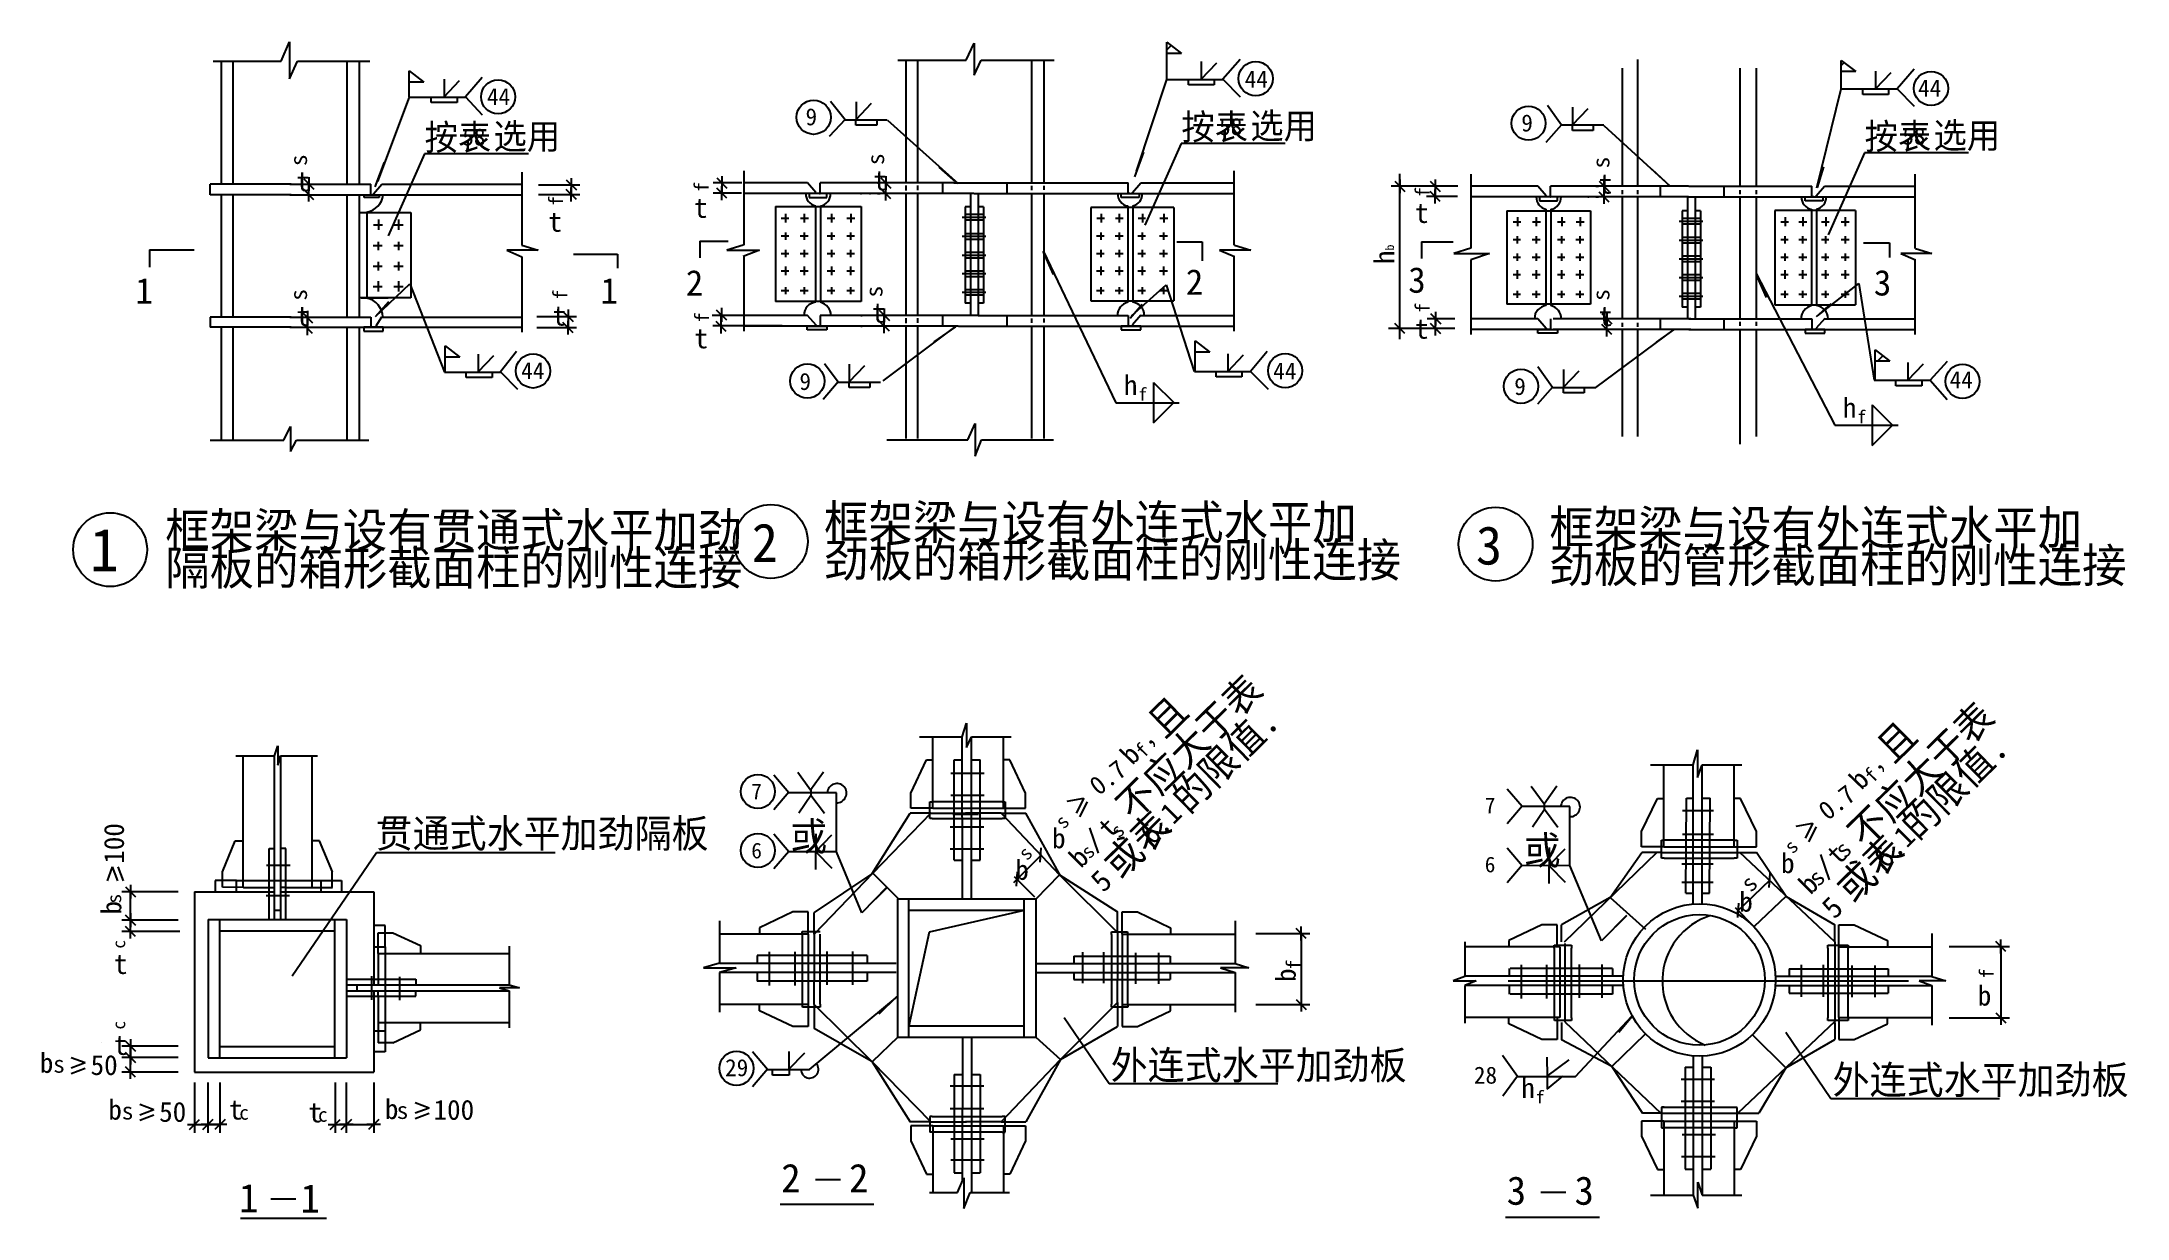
# Model space of a CAD drawing. Header units: metres. Extents: x 2574 to 9904, y 7809 to 11946.
import ezdxf

# ---------------------------------------------------------------- set-up
doc = ezdxf.new("R2010")
doc.units = ezdxf.units.M
for name, color, linetype in [('BOR', 3, 'Continuous'), ('CENTER', 7, 'Continuous'), ('FRAMING', 2, 'Continuous'), ('HIDDEN', 3, 'Continuous'), ('Z', 4, 'Continuous')]:
    doc.layers.add(name, color=color, linetype=linetype)

msp = doc.modelspace()

# ---------------------------------------------------------------- texts
for s, rotation, p in [('h', 90, (7327.76, 11163.81)), ('b', 46.14, (6407.48, 9399.31)), ('b', 46.14, (8969.51, 9311.78)), ('t', 45, (6328.97, 9141.79)), ('b', 45, (6226.66, 9037.19)), ('t', 45, (8888.83, 9047.27)), ('b', 45, (8790.79, 8943.47)), ('b', 90, (2854.06, 8877.26)), ('b', 90, (6981.58, 8640.18))]:
    msp.add_text(s, height=70, rotation=rotation).set_placement(p)
at = {"char_height": 70, "attachment_point": 1}
for s, insert in [('\\A1;t', (3469.47, 11489.98)), ('\\A1;t', (5497.72, 11493.39)), ('\\A1;t', (8046.75, 11481.65)), ('\\A1;t', (4866.39, 11396.67)), ('\\A1;t', (7400.34, 11378.74)), ('\\A1;t', (4355.08, 11347.79)), ('\\A1;t', (3469.47, 11016.68)), ('\\A1;t', (4369.84, 11017.78)), ('\\A1;t', (5492.02, 11027.99)), ('\\A1;t', (8046.75, 11016.25)), ('\\A1;t', (4868.16, 10937.98)), ('\\A1;t', (7400.34, 10971.69)), ('\\A1;b', (6125.3, 9180.12)), ('\\A1;b', (8687.33, 9092.59)), ('\\A1;b', (5995.98, 9069.07)), ('\\A1;b', (8540.38, 8957.15)), ('\\A1;t', (2827.97, 8738.07)), ('\\A1;b', (9378.63, 8626.99)), ('\\A1;t', (2827.97, 8453.51))]:
    msp.add_mtext(s, dxfattribs=dict(at, insert=insert))
at = {"layer": 'FRAMING'}
for s, height, p in [('2', 90, (4838.1, 11053.06)), ('2', 90, (6595.29, 11055.97)), ('3', 90, (7377.03, 11063.18)), ('3', 90, (9013.37, 11053.49)), ('1', 90, (2903.9, 11025.2)), ('1', 90, (4538.2, 11025.2)), ('1', 150, (2743.43, 10084.03)), ('2', 135, (5069.98, 10117.08)), ('3', 135, (7614.99, 10107.5)), ('b', 70, (2567.78, 8320.43)), ('b', 70, (2808.71, 8155.88)), ('t', 70, (3232.25, 8156.22)), ('t', 70, (3511.71, 8146.36)), ('b', 70, (3780.49, 8157.85)), ('2', 100, (5173.56, 7900.68)), ('2', 100, (5411.78, 7900.66)), ('1', 100, (3268.05, 7830.28)), ('1', 100, (3483.86, 7828.94)), ('3', 100, (7723.13, 7856.56)), ('3', 100, (7961.35, 7856.53))]:
    msp.add_text(s, height=height, dxfattribs=at).set_placement(p)
at = {"layer": 'Z'}
for s, height, p in [('44', 60, (6802.33, 11784.49)), ('44', 60, (9168.66, 11752.8)), ('44', 60, (4139.17, 11722.87)), ('按表', 90, (3920.1, 11565.13)), ('选用', 90, (4162.29, 11568.36)), ('9', 60, (5258.72, 11651.91)), ('按表', 90, (6579.82, 11601.73)), ('58', 60, (6712.23, 11617.5)), ('选用', 90, (6822.01, 11604.96)), ('9', 60, (7774.29, 11630.23)), ('按表', 90, (8980.99, 11568.21)), ('选用', 90, (9223.18, 11571.44)), ('58', 60, (4052.51, 11580.89)), ('58', 60, (9113.4, 11583.97)), ('44', 60, (4259.47, 10759.46)), ('9', 60, (5237.34, 10721.33)), ('h', 70, (6377.35, 10703.21)), ('44', 60, (6902.48, 10758.26)), ('44', 60, (9279.6, 10727.01)), ('f', 45, (6428.67, 10683.81)), ('9', 60, (7749.49, 10703.81)), ('h', 70, (8904.04, 10623.96)), ('f', 45, (8955.37, 10604.55)), ('框架梁与设有外连式水平加', 120, (5323.82, 10196.98)), ('框架梁与设有贯通式水平加劲', 120, (3008.59, 10169.1)), ('框架梁与设有外连式水平加', 120, (7873.28, 10177.75)), ('劲板的箱形截面柱的刚性连接', 120, (5323.82, 10064.01)), ('隔板的箱形截面柱的刚性连接', 120, (3008.59, 10036.13)), ('劲板的管形截面柱的刚性连接', 120, (7873.28, 10044.77)), ('7', 55, (5068.13, 9282.03)), ('7', 55, (7645.84, 9233.11)), ('贯通式水平加劲隔板', 100, (3747.84, 9112.25)), ('或', 100, (5205, 9101.66)), ('或', 100, (7782.72, 9052.74)), ('6', 55, (5068.13, 9074.48)), ('6', 55, (7645.84, 9025.56)), ('s', 60, (2614.91, 8320.98)), ('50', 70, (2746.09, 8312.76)), ('29', 60, (4975.95, 8308.62)), ('外连式水平加劲板', 100, (6331.11, 8297.65)), ('外连式水平加劲板', 100, (8868.28, 8245.92)), ('28', 60, (7607.57, 8282.35)), ('h', 70, (7773.94, 8232.16)), ('50', 70, (2987.02, 8148.21)), ('100', 70, (3951.32, 8155.43)), ('f', 45, (7825.27, 8212.75)), ('s', 60, (2855.84, 8156.43)), ('c', 50, (3268.67, 8155.64)), ('c', 50, (3545.43, 8148.34)), ('s', 60, (3822, 8158.4))]:
    msp.add_text(s, height=height, dxfattribs=at).set_placement(p)
for s, height, rotation, p in [('s', 60, 90, (3506.57, 11508.74)), ('s', 60, 90, (5534.81, 11512.16)), ('s', 60, 90, (8083.84, 11500.42)), ('f', 50, 90, (4917.76, 11418)), ('f', 50, 90, (4406.45, 11369.12)), ('f', 50, 90, (7451.7, 11400.06)), ('b', 29.93, 90, (7326.51, 11212.24)), ('s', 60, 90, (3506.57, 11035.44)), ('f', 50, 90, (4421.21, 11039.1)), ('s', 60, 90, (5529.11, 11046.75)), ('s', 60, 90, (8083.84, 11035.01)), ('f', 50, 90, (7451.7, 10993.01)), ('f', 50, 90, (4919.53, 10959.3)), ('不应大于表', 100, 44.5, (6410, 9202.18)), ('且', 100, 44.5, (6519.67, 9491.93)), ('不应大于表', 100, 44.5, (8981.41, 9106.31)), ('的限值.', 100, 44.5, (6605.52, 9226.88)), ('且', 100, 44.5, (9081.69, 9404.39)), ('f', 50, 46.14, (6448.22, 9425.1)), (',', 65, 53.39, (6463.44, 9462.63)), ('的限值.', 100, 44.5, (9167.47, 9133.61)), ('0.7', 65, 37.67, (6288.31, 9292.92)), ('f', 50, 46.14, (9010.24, 9337.57)), (',', 65, 53.39, (9025.47, 9375.09)), ('0.7', 65, 37.67, (8850.34, 9205.38)), ('或表', 100, 44.5, (6365.42, 8997.15)), ('6.1', 75, 44.98, (6478.68, 9117.87)), ('100', 70, 90, (2863.33, 9055.57)), ('s', 50, 45, (6165.88, 9174.92)), ('s', 50, 45, (6360.49, 9143.72)), ('6.1', 75, 44.98, (9056.23, 9035.78)), ('s', 50, 45, (6036.56, 9063.87)), ('s', 50, 45, (6256.01, 9069.63)), ('s', 50, 45, (8727.9, 9087.39)), ('或表', 100, 44.5, (8940.39, 8912.97)), ('s', 60, 44.98, (8911.21, 9071.46)), ('5', 75, 44.98, (6305.96, 8951.39)), ('s', 60, 44.98, (8818.08, 8972.21)), ('s', 50, 90, (2853.5, 8915.65)), ('s', 60, 45, (8580.95, 8951.95)), ('5', 75, 44.98, (8875.11, 8857.67)), ('c', 45, 90, (2867.66, 8757.06)), ('f', 50, 90, (6998.59, 8683.39)), ('f', 50, 90, (9434.18, 8652.32)), ('c', 45, 90, (2867.66, 8472.49))]:
    msp.add_text(s, height=height, rotation=rotation, dxfattribs=at).set_placement(p)

# ---------------------------------------------------------------- blocks, each defined once
blk = doc.blocks.new('CC')
blk.add_line((-24.24, 0), (24.24, 0))
at = {"layer": 'FRAMING', "color": 6}
blk.add_line((-17.83, -17.83), (17.83, 17.83), dxfattribs=at)

# ---------------------------------------------------------------- hatches: boundary and pattern name
h = msp.add_hatch()
h.set_pattern_fill('ANSI31', scale=50)
h.paths.add_polyline_path([(6528.82, 11904.52), (6580.38, 11904.52), (6528.82, 11943.9)])
h.paths.add_polyline_path([(6629.66, 10854.3), (6681.22, 10854.3), (6629.66, 10893.68)])
h = msp.add_hatch()
h.set_pattern_fill('ANSI31', scale=50)
h.paths.add_polyline_path([(3866.1, 11842.98), (3866.1, 11803.61), (3917.66, 11803.61)])
h.paths.add_polyline_path([(3992.84, 10836.49), (4044.4, 10836.49), (3992.84, 10875.86)])
h = msp.add_hatch()
h.set_pattern_fill('ANSI31', scale=20)
h.paths.add_polyline_path([(9069.15, 10822.74), (9017.59, 10862.12), (9017.59, 10822.74)])
at = {"layer": 'HIDDEN'}
h = msp.add_hatch(dxfattribs=at)
h.set_pattern_fill('AR-CONC', scale=20)
h.paths.add_polyline_path([(5622.08, 8486.14), (5622.15, 8486.14), (5693.36, 8814.92), (6027.05, 8890.67), (6027.05, 8891.47), (5622.08, 8891.47)])
h = msp.add_hatch(dxfattribs=at)
h.set_pattern_fill('AR-CONC', scale=20)
h.paths.add_polyline_path([(8196.95, 8646.44), (8196.97, 8644.29), (8269.84, 8644.29, -0.26), (8385.57, 8848.9, 0.39)])
h.paths.add_polyline_path([(8269.84, 8644.29), (8196.97, 8644.29, 0.37), (8371.21, 8445.51, -0.24)])
at = {"layer": 'Z'}
h = msp.add_hatch(dxfattribs=at)
h.set_pattern_fill('ANSI31', scale=20)
h.paths.add_polyline_path([(8898.43, 11840.71), (8949.99, 11840.71), (8898.43, 11880.09)])

# ---------------------------------------------------------------- linework, layer by layer
for p, q in [((3176.49, 11877.72), (3416.1, 11877.72)), ((3416.1, 11877.72), (3444.69, 11945.94)), ((3444.69, 11945.94), (3444.69, 11815.33)), ((3444.69, 11815.33), (3472.92, 11877.72)), ((3472.92, 11877.72), (3727.01, 11877.72)), ((5582.62, 11881.17), (5823.31, 11881.17)), ((5823.31, 11881.17), (5850.83, 11941.01)), ((5850.83, 11941.01), (5850.83, 11827.76)), ((5850.83, 11827.76), (5875.73, 11881.17)), ((5875.73, 11881.17), (6133.15, 11881.17)), ((6528.8, 11944.22), (6580.36, 11904.84)), ((6528.8, 11814.22), (6528.8, 11944.22)), ((6580.36, 11904.84), (6528.8, 11904.84)), ((6649.75, 11876.31), (6649.75, 11814.22)), ((6785.91, 11883.56), (6725.1, 11814.22)), ((3866.02, 11843.12), (3917.58, 11803.74)), ((3866.02, 11751.96), (3866.02, 11843.12)), ((3917.58, 11803.74), (3866.02, 11803.74)), ((3988.61, 11814.05), (3988.61, 11751.96)), ((3988.61, 11751.96), (4043.19, 11809.51)), ((4122.89, 11819.72), (4063.95, 11751.96)), ((6421.41, 11491.23), (6528.16, 11813.54)), ((6528.16, 11813.54), (6728.56, 11813.54)), ((6604.39, 11794.51), (6604.39, 11814.22)), ((6649.75, 11814.22), (6704.34, 11871.77)), ((6695.39, 11814.22), (6695.39, 11794.51)), ((6725.1, 11814.22), (6785.91, 11752.5)), ((3755.3, 11454.71), (3867.01, 11751.28)), ((3867.01, 11751.28), (4067.41, 11751.28)), ((3943.24, 11732.26), (3943.24, 11751.96)), ((4034.24, 11732.26), (3943.24, 11732.26)), ((4034.24, 11751.96), (4034.24, 11732.26)), ((4063.95, 11751.96), (4122.89, 11688.38)), ((5346, 11737.38), (5397.76, 11672.44)), ((5436.58, 11734.53), (5436.58, 11672.44)), ((5436.58, 11672.44), (5491.16, 11729.99)), ((6695.39, 11794.51), (6604.39, 11794.51)), ((8813.33, 11431.89), (8897.89, 11779.68)), ((5397.76, 11672.44), (5341.98, 11612.96)), ((5396.16, 11671.76), (5546.19, 11671.76)), ((5435.97, 11652.73), (5435.97, 11672.44)), ((5508.79, 11672.44), (5508.79, 11652.73)), ((5546.48, 11670.19), (5795.21, 11447)), ((7866.74, 11722.24), (7915.46, 11653.85)), ((7954.28, 11715.94), (7954.28, 11653.85)), ((7954.28, 11653.85), (8008.86, 11711.4)), ((5508.79, 11652.73), (5435.97, 11652.73)), ((6579.1, 11588.53), (6451.55, 11300.5)), ((7915.46, 11653.85), (7860.3, 11591.14)), ((7913.86, 11653.17), (8063.89, 11653.17)), ((7953.67, 11634.14), (7953.67, 11653.85)), ((8026.49, 11634.14), (7953.67, 11634.14)), ((8026.49, 11653.85), (8026.49, 11634.14)), ((8064.18, 11651.6), (8297.83, 11437.99)), ((3919.38, 11551.93), (3791.83, 11263.89)), ((8980.28, 11555.01), (8852.73, 11266.98)), ((3512.98, 11446.61), (3512.98, 11447.61)), ((3512.98, 11407.86), (3512.98, 11445.61)), ((4261.15, 11487.47), (4261.15, 11229.95)), ((4320.57, 11442.38), (4465.49, 11442.38)), ((4435.49, 11443.38), (4435.49, 11444.38)), ((4435.49, 11442.38), (4435.49, 11408.54)), ((5034.95, 11449.21), (4934.59, 11449.21)), ((4964.59, 11450.21), (4964.59, 11451.21)), ((4964.59, 11449.21), (4964.59, 11413.38)), ((5041.86, 11491.61), (5041.86, 11230.63)), ((5521.37, 11449.03), (5511.22, 11449.03)), ((5541.22, 11450.03), (5541.22, 11451.03)), ((5541.22, 11411.27), (5541.22, 11449.03)), ((6764.12, 11491.61), (6764.12, 11230.63)), ((7551.23, 11437.51), (7317.33, 11437.51)), ((7347.33, 10899.48), (7347.33, 11481.1)), ((7551.23, 11437.48), (7441.41, 11437.48)), ((7471.41, 11438.48), (7471.41, 11439.48)), ((7471.41, 11437.48), (7471.41, 11401.65)), ((7596.56, 11479.88), (7596.56, 11219.43)), ((8045.93, 11437.29), (8035.78, 11437.29)), ((8065.78, 11438.29), (8065.78, 11439.29)), ((8065.78, 11399.53), (8065.78, 11437.29)), ((9157.86, 11479.88), (9157.86, 11218.9)), ((3512.98, 11406.86), (3512.98, 11405.86)), ((4320.57, 11408.54), (4465.49, 11408.54)), ((4435.49, 11407.54), (4435.49, 11406.54)), ((5033.57, 11413.38), (4934.59, 11413.38)), ((4964.59, 11412.38), (4964.59, 11411.38)), ((5521.37, 11411.27), (5511.22, 11411.27)), ((5541.22, 11410.27), (5541.22, 11409.27)), ((7549.84, 11401.65), (7441.41, 11401.65)), ((7471.41, 11400.65), (7471.41, 11399.65)), ((8045.93, 11399.53), (8035.78, 11399.53)), ((8065.78, 11398.53), (8065.78, 11397.53)), ((4261.15, 11229.95), (4318.67, 11212.7)), ((5040.08, 11230.63), (4982.56, 11213.39)), ((6765.9, 11230.63), (6823.41, 11213.39)), ((7596.56, 11219.43), (7537.27, 11201.65)), ((9159.64, 11218.9), (9217.15, 11201.65)), ((4318.67, 11212.7), (4209.39, 11212.7)), ((4209.39, 11212.7), (4261.15, 11189.72)), ((4261.15, 11189.72), (4261.15, 10924.23)), ((4982.56, 11213.39), (5096.68, 11213.39)), ((5096.68, 11213.39), (5040.08, 11190.4)), ((5041.86, 11190.4), (5041.86, 10928.37)), ((6093.53, 11211.13), (6349.31, 10676.55)), ((6823.41, 11213.39), (6714.13, 11213.39)), ((6714.13, 11213.39), (6765.9, 11190.4)), ((6764.12, 11190.4), (6764.12, 10928.37)), ((7537.27, 11201.65), (7662.92, 11201.65)), ((7662.92, 11201.65), (7596.56, 11179.26)), ((7596.56, 11179.26), (7596.56, 10916.64)), ((9107.88, 11201.65), (9159.64, 11178.66)), ((9217.15, 11201.65), (9107.88, 11201.65)), ((9157.86, 11178.66), (9157.86, 10916.64)), ((8599.13, 11131.36), (8876, 10597.3)), ((3508.2, 10976.72), (3508.2, 10977.72)), ((3508.2, 10937.97), (3508.2, 10975.72)), ((3508.2, 10936.97), (3508.2, 10935.97)), ((4314.93, 10980.04), (4454.2, 10980.04)), ((4314.93, 10940.57), (4454.2, 10940.57)), ((4424.2, 10981.04), (4424.2, 10982.04)), ((4424.2, 10980.04), (4424.2, 10940.57)), ((4424.2, 10939.57), (4424.2, 10938.57)), ((5174.4, 10983.38), (4930.54, 10983.38)), ((5176.43, 10946.4), (4932.56, 10946.4)), ((4962.56, 10980.6), (4962.56, 10981.6)), ((4962.56, 10944.64), (4962.56, 10979.6)), ((4962.56, 10943.64), (4962.56, 10942.64)), ((5515.67, 10983.62), (5505.52, 10983.62)), ((5515.67, 10945.86), (5505.52, 10945.86)), ((5531.73, 10753.62), (5789.32, 10946.33)), ((5535.52, 10984.62), (5535.52, 10985.62)), ((5535.52, 10945.86), (5535.52, 10983.62)), ((5535.52, 10944.86), (5535.52, 10943.86)), ((7503.32, 10937.2), (7307.5, 10937.2)), ((7540.72, 10971.91), (7443.17, 10971.91)), ((7540.72, 10936.95), (7443.17, 10936.95)), ((7473.17, 10972.91), (7473.17, 10973.91)), ((7473.17, 10936.95), (7473.17, 10971.91)), ((7473.17, 10935.95), (7473.17, 10934.95)), ((8036.04, 10730.47), (8312.69, 10935.63)), ((8054.83, 10971.88), (8044.68, 10971.88)), ((8054.83, 10934.12), (8044.68, 10934.12)), ((8074.68, 10972.88), (8074.68, 10973.88)), ((8074.68, 10934.12), (8074.68, 10971.88)), ((8074.68, 10933.12), (8074.68, 10932.12)), ((6628.01, 10894.09), (6679.57, 10854.72)), ((6628.01, 10786.86), (6628.01, 10894.09)), ((6679.57, 10854.72), (6628.01, 10854.72)), ((6743.41, 10848.95), (6743.41, 10786.86)), ((6881.06, 10856.9), (6822.12, 10786.86)), ((9017.59, 10756.16), (9017.59, 10862.12)), ((9017.59, 10862.12), (9069.15, 10822.74)), ((5325, 10814.91), (5373.74, 10749.71)), ((5412.56, 10811.8), (5412.56, 10749.71)), ((5412.56, 10749.71), (5467.15, 10807.26)), ((6625.18, 10786.18), (6825.58, 10786.18)), ((6701.41, 10767.15), (6701.41, 10786.86)), ((6743.41, 10786.86), (6798, 10844.4)), ((6792.41, 10786.86), (6792.41, 10767.15)), ((6822.12, 10786.86), (6884.13, 10724.27)), ((7832.63, 10803.85), (7884.25, 10731.15)), ((7923.07, 10793.24), (7923.07, 10731.15)), ((7923.07, 10731.15), (7977.65, 10788.7)), ((9069.15, 10822.74), (9017.59, 10822.74)), ((9133, 10818.25), (9133, 10756.16)), ((9133, 10756.16), (9187.58, 10813.7)), ((9270.68, 10820.96), (9211.7, 10756.16)), ((5373.74, 10749.71), (5321.22, 10687.84)), ((5372.15, 10749.03), (5522.18, 10749.03)), ((5411.96, 10730), (5411.96, 10749.71)), ((5484.77, 10730), (5411.96, 10730)), ((5484.77, 10749.71), (5484.77, 10730)), ((6481.17, 10748.23), (6552.56, 10676.94)), ((6481.17, 10748.23), (6481.17, 10605.65)), ((6792.41, 10767.15), (6701.41, 10767.15)), ((7884.25, 10731.15), (7831.78, 10671.93)), ((7882.65, 10730.47), (8036.04, 10730.47)), ((7922.46, 10711.44), (7922.46, 10731.15)), ((7995.28, 10711.44), (7922.46, 10711.44)), ((7995.28, 10731.15), (7995.28, 10711.44)), ((9014.77, 10755.48), (9215.16, 10755.48)), ((9090.99, 10736.45), (9090.99, 10756.16)), ((9182, 10736.45), (9090.99, 10736.45)), ((9182, 10756.16), (9182, 10736.45)), ((9211.7, 10756.16), (9271.08, 10688.18)), ((6349.31, 10676.55), (6572.35, 10676.55)), ((6481.17, 10605.65), (6552.56, 10676.94)), ((9007.87, 10668.98), (9079.25, 10597.69)), ((9007.87, 10668.98), (9007.87, 10526.4)), ((3425.42, 10544.82), (3448.29, 10593.05)), ((3448.29, 10593.05), (3448.29, 10504.59)), ((5829.59, 10546.04), (5854.42, 10603.51)), ((5854.42, 10603.58), (5854.42, 10488.61)), ((8876, 10597.3), (9099.04, 10597.3)), ((9007.87, 10526.4), (9079.25, 10597.69)), ((3166.48, 10544.82), (3425.42, 10544.82)), ((3448.29, 10504.59), (3469.61, 10544.82)), ((3469.61, 10544.82), (3724.35, 10544.82)), ((5544.07, 10546.04), (5829.59, 10546.04)), ((5854.42, 10488.61), (5877.43, 10546.1)), ((5877.43, 10546.04), (6130.48, 10546.04)), ((5809.14, 9501.96), (5824.56, 9549.37)), ((5824.56, 9549.37), (5824.56, 9463.83)), ((3392.03, 9435.42), (3403.92, 9470.35)), ((3403.92, 9470.35), (3403.92, 9401.6)), ((5659.5, 9501.96), (5809.14, 9501.96)), ((5824.56, 9463.83), (5841.51, 9501.96)), ((5841.51, 9501.96), (5980.93, 9501.96)), ((8378.07, 9403.86), (8393.9, 9455.63)), ((8393.9, 9455.63), (8393.77, 9358.72)), ((3256.47, 9435.42), (3392.03, 9435.42)), ((3403.92, 9401.6), (3413.82, 9435.42)), ((3413.82, 9435.42), (3543.83, 9435.42)), ((5628.73, 9304.17), (5684.14, 9420.63)), ((5684.14, 9420.63), (5706.3, 9420.63)), ((5976.59, 9420.63), (5954.43, 9420.63)), ((6032, 9304.17), (5976.59, 9420.63)), ((8227.9, 9403.86), (8378.07, 9403.86)), ((8393.77, 9358.72), (8410.24, 9403.86)), ((8410.24, 9403.86), (8549.34, 9403.86)), ((5199.93, 9305.28), (5147.41, 9367.16)), ((5231.12, 9377.55), (5276.78, 9315.46)), ((5276.78, 9315.46), (5321.89, 9378.38)), ((5277.11, 9315.68), (5277.11, 9296.15)), ((7777.64, 9256.36), (7725.12, 9318.24)), ((7808.83, 9328.63), (7854.49, 9266.54)), ((7854.49, 9266.54), (7899.61, 9329.46)), ((5199.93, 9306.67), (5147.41, 9244.79)), ((5367.13, 9305.42), (5199.93, 9305.28)), ((5235.7, 9234.67), (5277.75, 9296.76)), ((5277.75, 9296.76), (5325.46, 9233.35)), ((5367.13, 9097.87), (5367.13, 9305.42)), ((5628.73, 9250.56), (5628.73, 9304.17)), ((5706.3, 9250.56), (5628.73, 9250.56)), ((5954.43, 9250.56), (6032, 9250.56)), ((6032, 9250.56), (6032, 9304.17)), ((7777.64, 9257.75), (7725.12, 9195.88)), ((7944.85, 9256.5), (7777.64, 9256.36)), ((7813.41, 9185.75), (7855.47, 9247.84)), ((7854.82, 9266.76), (7854.82, 9247.23)), ((7855.47, 9247.84), (7903.17, 9184.43)), ((7944.85, 9048.95), (7944.85, 9256.5)), ((8197.13, 9168.69), (8252.54, 9285.16)), ((8252.54, 9285.16), (8274.71, 9285.16)), ((8544.99, 9285.16), (8522.83, 9285.16)), ((8600.41, 9168.69), (8544.99, 9285.16)), ((5493.01, 9021.26), (5626.47, 9232.92)), ((5699.13, 9232.92), (5626.47, 9232.92)), ((5946.38, 9232.92), (6032.93, 9232.92)), ((6155.38, 9013.05), (6032.93, 9232.92)), ((8197.13, 9115.08), (8197.13, 9168.69)), ((8600.41, 9115.08), (8600.41, 9168.69)), ((3209.5, 9026.62), (3254.38, 9136.47)), ((3254.38, 9136.47), (3281.81, 9136.47)), ((3454.48, 8661.47), (3750.88, 9095.33)), ((3550.56, 9136.47), (3524.54, 9136.47)), ((3596.85, 9026.62), (3550.56, 9136.47)), ((3750.88, 9095.33), (4378.46, 9095.33)), ((5199.93, 9097.73), (5147.41, 9159.61)), ((5199.93, 9099.12), (5147.41, 9037.24)), ((5367.13, 9097.87), (5199.93, 9097.73)), ((5294.58, 9161.21), (5294.58, 9099.12)), ((5294.58, 9099.12), (5350.69, 9156.67)), ((5294.58, 9034.93), (5294.58, 9097.02)), ((5294.58, 9097.02), (5350.69, 9039.47)), ((5456.93, 8883.07), (5367.13, 9097.87)), ((7777.64, 9048.82), (7725.13, 9110.69)), ((7872.29, 9112.29), (7872.29, 9050.2)), ((7872.29, 9050.2), (7928.4, 9107.75)), ((8087.06, 8936.88), (8197.76, 9095.52)), ((8274.71, 9115.08), (8197.13, 9115.08)), ((8262.94, 9095.52), (8197.76, 9095.52)), ((8522.83, 9115.08), (8600.41, 9115.08)), ((8527.15, 9095.52), (8601.23, 9095.52)), ((8705.63, 8940.96), (8601.23, 9095.52)), ((3209.5, 8972.65), (3209.5, 9026.62)), ((3595.53, 8972.55), (3595.53, 9026.62)), ((5495.32, 9022.66), (5289.4, 8884.64)), ((5990.74, 8989.99), (6089.12, 9087.83)), ((6151.78, 9016.63), (6355.22, 8885.95)), ((7777.64, 9050.2), (7725.13, 8988.33)), ((7944.85, 9048.95), (7777.64, 9048.82)), ((7872.29, 9048.1), (7928.4, 8990.56)), ((7872.29, 8986.01), (7872.29, 9048.1)), ((8056.41, 8784.08), (7944.85, 9048.95)), ((3053.96, 8957.12), (2856.45, 8957.12)), ((2886.45, 8958.12), (2886.45, 8959.12)), ((2886.45, 8857.19), (2886.45, 8957.12)), ((3184.29, 8996.96), (3184.29, 8957.14)), ((3259.24, 8996.96), (3184.29, 8996.96)), ((3282.5, 8972.55), (3210.08, 8972.65)), ((3523.85, 8972.55), (3596.28, 8972.55)), ((3525.44, 8996.96), (3555.74, 8996.96)), ((3555.74, 8996.96), (3628.13, 8996.96)), ((3628.13, 8996.87), (3628.13, 8957.14)), ((5544.11, 8972.72), (5456.93, 8883.07)), ((6064.17, 8938.16), (5993.44, 9009.97)), ((8532.54, 8887.69), (8649.46, 8999.06)), ((3392.05, 8892.59), (3413.74, 8892.59)), ((5213.97, 8886.12), (5097.5, 8830.7)), ((5267.58, 8886.12), (5213.97, 8886.12)), ((5267.58, 8808.54), (5267.58, 8886.12)), ((5289.4, 8807.86), (5289.4, 8884.64)), ((6027.05, 8890.67), (5693.36, 8814.92)), ((6355.22, 8813.68), (6355.22, 8885.95)), ((6371.72, 8886.12), (6425.33, 8886.12)), ((6371.72, 8808.54), (6371.72, 8886.12)), ((6425.33, 8886.12), (6541.79, 8830.7)), ((8087.06, 8936.88), (7915.45, 8840.66)), ((8143.58, 8873.73), (8056.41, 8784.08)), ((8592.65, 8834.01), (8527.39, 8900.86)), ((8705.7, 8940.97), (8875.62, 8841.33)), ((3053.96, 8857.19), (2856.45, 8857.19)), ((3059.65, 8817.43), (2856.45, 8817.43)), ((2886.45, 8858.19), (2886.45, 8859.19)), ((2886.45, 8817.43), (2886.45, 8857.19)), ((2886.45, 8856.19), (2886.45, 8855.19)), ((2886.45, 8816.43), (2886.45, 8815.43)), ((3781.55, 8838.2), (3741.49, 8838.2)), ((3757.23, 8812.99), (3808.56, 8812.99)), ((3757.23, 8739.99), (3757.23, 8812.42)), ((3781.55, 8762.59), (3781.55, 8838.2)), ((3808.56, 8812.99), (3905.82, 8768.11)), ((4955.89, 8855.34), (4955.89, 8705.48)), ((5097.5, 8830.7), (5097.5, 8808.54)), ((5693.36, 8814.92), (5622.14, 8486.07)), ((6541.79, 8830.7), (6541.79, 8808.54)), ((6769.15, 8855.34), (6769.15, 8705.16)), ((6841.33, 8810.3), (7030.58, 8810.3)), ((7000.58, 8809.3), (7000.58, 8561.86)), ((7846.78, 8840.61), (7730.31, 8785.2)), ((7900.39, 8840.61), (7846.78, 8840.61)), ((7900.39, 8763.04), (7900.39, 8840.61)), ((7915.45, 8780.66), (7915.45, 8840.66)), ((8875.62, 8780.66), (8875.62, 8841.33)), ((8890.68, 8840.61), (8944.29, 8840.61)), ((8890.68, 8763.04), (8890.68, 8840.61)), ((8944.29, 8840.61), (9060.75, 8785.2)), ((9217.32, 8809.78), (9217.32, 8659.64)), ((3905.82, 8768.11), (3905.82, 8740.68)), ((4217.36, 8766.02), (4217.36, 8630.06)), ((7576.33, 8781.01), (7576.33, 8659.62)), ((7730.31, 8785.2), (7730.31, 8762.4)), ((9060.75, 8785.2), (9060.75, 8763.04)), ((9277.94, 8764.44), (9489.49, 8764.44)), ((9459.49, 8763.44), (9459.49, 8514.85)), ((4955.89, 8705.48), (4900.35, 8690.01)), ((4900.35, 8690.01), (5015.36, 8690.01)), ((5015.36, 8690.01), (4955.89, 8672.87)), ((4955.89, 8672.87), (4955.89, 8533.91)), ((6717.09, 8690.09), (6769.15, 8672.87)), ((6816.68, 8690.09), (6717.09, 8690.09)), ((6769.15, 8705.16), (6816.68, 8690.09)), ((6769.15, 8672.87), (6769.15, 8533.91)), ((7576.33, 8659.62), (7534.46, 8643.56)), ((9217.32, 8659.64), (9266.78, 8644.1)), ((3682.13, 8630.44), (3682.13, 8608.76)), ((4183.23, 8619.05), (4217.36, 8608.66)), ((4253.39, 8619.05), (4183.23, 8619.05)), ((4217.36, 8630.06), (4253.39, 8619.05)), ((4217.36, 8608.66), (4217.36, 8478.66)), ((5272.41, 8331.79), (5582.25, 8588.53)), ((7534.46, 8643.56), (7615.14, 8643.56)), ((7615.14, 8643.56), (7576.33, 8627.51)), ((7576.33, 8627.51), (7576.33, 8495.54)), ((9172.28, 8644.1), (9217.32, 8626.91)), ((9266.78, 8644.1), (9172.28, 8644.1)), ((9217.32, 8626.91), (9217.32, 8488.34)), ((5097.5, 8538.25), (5097.5, 8560.42)), ((5213.97, 8482.84), (5097.5, 8538.25)), ((5267.58, 8560.42), (5267.58, 8482.84)), ((5289.4, 8560.27), (5289.4, 8476.09)), ((6167.22, 8515.43), (6325.3, 8282.37)), ((6355.22, 8567.19), (6355.22, 8483.01)), ((6371.72, 8560.42), (6371.72, 8482.84)), ((6425.33, 8482.84), (6541.79, 8538.25)), ((6541.79, 8538.25), (6541.79, 8560.42)), ((6841.33, 8560.86), (7030.58, 8560.86)), ((7730.31, 8492.9), (7730.31, 8515.06)), ((7900.39, 8515.06), (7900.39, 8437.49)), ((7964.56, 8307.49), (8163.03, 8519.67)), ((8890.68, 8515.06), (8890.68, 8437.49)), ((9060.75, 8492.9), (9060.75, 8515.06)), ((9277.94, 8513.85), (9489.49, 8513.85)), ((3757.23, 8498.64), (3757.23, 8426.21)), ((3781.55, 8468.01), (3781.55, 8394.36)), ((3808.56, 8425.64), (3905.82, 8471.93)), ((3905.82, 8471.93), (3905.82, 8497.95)), ((5267.58, 8482.84), (5213.97, 8482.84)), ((5489.25, 8360.92), (5289.4, 8476.09)), ((6155.37, 8367.84), (6355.22, 8483.01)), ((6371.72, 8482.84), (6425.33, 8482.84)), ((7846.78, 8437.49), (7730.31, 8492.9)), ((7900.39, 8437.49), (7846.78, 8437.49)), ((7915.45, 8497.44), (7915.45, 8435.88)), ((8091.99, 8343.19), (7915.45, 8435.88)), ((8704.21, 8338.49), (8875.62, 8437.14)), ((8704.4, 8463.7), (8862.48, 8230.64)), ((8875.62, 8497.44), (8875.62, 8437.14)), ((8890.68, 8437.49), (8944.29, 8437.49)), ((8944.29, 8437.49), (9060.75, 8492.9)), ((2784.8, 8426.58), (2784.8, 8427.58)), ((3053.96, 8414.08), (2856.45, 8414.08)), ((3053.96, 8374.32), (2856.45, 8374.32)), ((2886.45, 8374.32), (2886.45, 8414.08)), ((2886.45, 8375.32), (2886.45, 8376.32)), ((2886.45, 8323.19), (2886.45, 8374.32)), ((2886.45, 8373.32), (2886.45, 8372.32)), ((3781.55, 8394.36), (3741.49, 8394.36)), ((3757.23, 8426.96), (3808.56, 8426.96)), ((5124.53, 8331.87), (5072.01, 8393.75)), ((5200.47, 8395.35), (5200.47, 8333.26)), ((5200.47, 8333.26), (5256.59, 8390.81)), ((5493.01, 8359.61), (5626.47, 8147.96)), ((6155.38, 8367.83), (6032.93, 8147.96)), ((7707.94, 8382.81), (7760.63, 8308.17)), ((7864.53, 8374.98), (7864.94, 8308.17)), ((7864.94, 8308.17), (7942.73, 8365.72)), ((3053.96, 8323.19), (2856.45, 8323.19)), ((2886.45, 8322.19), (2886.45, 8321.19)), ((3111.18, 8286.97), (3111.18, 8109.06)), ((3158.5, 8286.97), (3158.5, 8109.06)), ((3200.93, 8286.97), (3200.93, 8109.06)), ((3605.61, 8286.97), (3605.61, 8109.06)), ((3644.78, 8286.97), (3644.78, 8109.06)), ((3741.14, 8286.97), (3741.14, 8109.06)), ((5124.53, 8333.26), (5072.01, 8271.38)), ((5122.93, 8332.58), (5272.96, 8332.58)), ((5142.28, 8312.67), (5142.28, 8332.38)), ((5200.86, 8312.67), (5142.28, 8312.67)), ((5200.86, 8332.38), (5200.86, 8312.67)), ((7760.63, 8308.17), (7709.29, 8238.04)), ((7759.03, 8307.49), (7964.56, 8307.49)), ((7864.79, 8263.57), (7919.86, 8308.59)), ((7864.79, 8307.59), (7864.79, 8263.57)), ((8092.05, 8343.12), (8199.69, 8178.71)), ((8703.68, 8337.75), (8609.36, 8178.71)), ((6325.3, 8282.37), (6918.11, 8282.37)), ((8862.48, 8230.64), (9455.28, 8230.64)), ((3110.18, 8139.06), (3109.18, 8139.06)), ((3111.18, 8139.06), (3158.5, 8139.06)), ((3157.5, 8139.06), (3156.5, 8139.06)), ((3158.5, 8139.06), (3200.93, 8139.06)), ((3159.5, 8139.06), (3160.5, 8139.06)), ((3201.93, 8139.06), (3202.93, 8139.06)), ((3604.61, 8139.06), (3603.61, 8139.06)), ((3605.61, 8139.06), (3644.78, 8139.06)), ((3643.78, 8139.06), (3642.78, 8139.06)), ((3644.78, 8139.06), (3741.14, 8139.06)), ((3645.78, 8139.06), (3646.78, 8139.06)), ((3742.14, 8139.06), (3743.14, 8139.06)), ((5699.13, 8147.96), (5626.47, 8147.96)), ((5946.38, 8147.96), (6032.93, 8147.96)), ((8274.71, 8150.88), (8197.13, 8150.88)), ((8197.13, 8150.88), (8197.13, 8097.27)), ((8264.87, 8178.71), (8199.69, 8178.71)), ((8522.83, 8150.88), (8600.41, 8150.88)), ((8535.28, 8178.71), (8609.36, 8178.71)), ((8600.41, 8150.88), (8600.41, 8097.27)), ((5628.73, 8134.46), (5628.73, 8080.84)), ((5706.3, 8134.46), (5628.73, 8134.46)), ((5628.73, 8080.84), (5684.14, 7964.38)), ((5954.43, 8134.46), (6032, 8134.46)), ((6032, 8080.84), (5976.59, 7964.38)), ((6032, 8134.46), (6032, 8080.84)), ((8197.13, 8097.27), (8252.54, 7980.8)), ((8600.41, 8097.27), (8544.99, 7980.8)), ((5684.14, 7964.38), (5706.3, 7964.38)), ((5792.73, 7899.5), (5815.29, 7950.98)), ((5815.29, 7950.98), (5815.29, 7843.54)), ((5976.59, 7964.38), (5954.43, 7964.38)), ((8252.54, 7980.8), (8274.71, 7980.8)), ((8394.17, 7844.6), (8394.17, 7935.78)), ((8394.17, 7935.78), (8410.48, 7890.55)), ((8544.99, 7980.8), (8522.83, 7980.8)), ((5694.23, 7899.5), (5792.73, 7899.5)), ((5815.29, 7843.54), (5837.85, 7899.5)), ((5837.85, 7899.5), (5975.15, 7899.5)), ((8227.9, 7890.55), (8377.86, 7890.55)), ((8377.86, 7890.55), (8394.17, 7844.6)), ((8410.48, 7890.55), (8549.34, 7890.55))]:
    msp.add_line(p, q)
for points in [[(5506.25, 8932.2), (5545.11, 8972.58)], [(8105.73, 8833.22), (8144.59, 8873.6)], [(5516.96, 8528.29), (5579.9, 8588.53)], [(8116.79, 8463.35), (8163.91, 8519.67)]]:
    msp.add_lwpolyline(points)
for centre in [(6840.84, 11816.08), (4178.26, 11752.09), (9214.23, 11781.58), (5287.17, 11680.22), (7799.71, 11659.24), (4301.07, 10788.32), (6944.31, 10789.06), (5265.18, 10752.82), (7773.17, 10734.18), (9324.88, 10751.69), (5091.37, 9309.77), (5091.37, 9102.22)]:
    msp.add_circle(centre, 60.02)
for centre, radius, start, end in [((5369.18, 9303.94), 33.8, 266.52, 177.54), ((7946.9, 9255.02), 33.8, 266.52, 177.54), ((8511.83, 8642.46), 242, 107.37, 247.93), ((5273.37, 8332.88), 30.98, 180.56, 38.79)]:
    msp.add_arc(centre, radius, start, end)
at = {"layer": 'BOR'}
for p, q in [((3740.64, 11302.08), (3771.76, 11302.08)), ((3758.21, 11320.41), (3758.21, 11284.2)), ((3812.52, 11302.08), (3845.19, 11302.08)), ((3828.52, 11320.41), (3828.52, 11284.2)), ((5173.7, 11325.52), (5200.3, 11325.52)), ((5188.72, 11341.19), (5188.72, 11310.23)), ((5240.7, 11325.52), (5268.64, 11325.52)), ((5254.39, 11341.19), (5254.39, 11310.23)), ((5335.27, 11325.52), (5361.87, 11325.52)), ((5350.29, 11341.19), (5350.29, 11310.23)), ((5404.12, 11325.52), (5432.06, 11325.52)), ((5417.81, 11341.19), (5417.81, 11310.23)), ((5809.78, 11328.76), (5892.28, 11328.76)), ((6282.44, 11325.52), (6309.05, 11325.52)), ((6297.46, 11341.19), (6297.46, 11310.23)), ((6347.59, 11325.52), (6375.53, 11325.52)), ((6361.28, 11341.19), (6361.28, 11310.23)), ((6427.47, 11325.52), (6454.08, 11325.52)), ((6442.49, 11341.19), (6442.49, 11310.23)), ((6503.73, 11325.52), (6531.66, 11325.52)), ((6517.41, 11341.19), (6517.41, 11310.23)), ((7746.03, 11312.79), (7772.63, 11312.79)), ((7761.05, 11328.46), (7761.05, 11297.5)), ((7813.37, 11312.79), (7841.3, 11312.79)), ((7827.05, 11328.46), (7827.05, 11297.5)), ((7901.72, 11312.79), (7928.32, 11312.79)), ((7916.73, 11328.46), (7916.73, 11297.5)), ((7967.09, 11312.79), (7995.03, 11312.79)), ((7980.78, 11328.46), (7980.78, 11297.5)), ((8329.58, 11315.25), (8412.07, 11315.25)), ((8686.54, 11312.79), (8713.14, 11312.79)), ((8701.55, 11328.46), (8701.55, 11297.5)), ((8749.99, 11312.79), (8777.93, 11312.79)), ((8763.67, 11328.46), (8763.67, 11297.5)), ((8829.52, 11312.79), (8856.12, 11312.79)), ((8844.54, 11328.46), (8844.54, 11297.5)), ((8898.98, 11312.79), (8926.91, 11312.79)), ((8912.66, 11328.46), (8912.66, 11297.5)), ((3739.8, 11228.88), (3770.92, 11228.88)), ((3757.37, 11242.6), (3757.37, 11213)), ((3811.68, 11228.88), (3844.35, 11228.88)), ((3827.68, 11242.6), (3827.68, 11213)), ((5172.98, 11262.94), (5199.58, 11262.94)), ((5188, 11274.67), (5188, 11249.35)), ((5188, 11214.51), (5188, 11187.86)), ((5239.99, 11262.94), (5267.92, 11262.94)), ((5253.67, 11274.67), (5253.67, 11249.35)), ((5253.67, 11214.51), (5253.67, 11187.86)), ((5334.55, 11262.94), (5361.16, 11262.94)), ((5349.57, 11274.67), (5349.57, 11249.35)), ((5349.57, 11214.51), (5349.57, 11187.86)), ((5403.4, 11262.94), (5431.34, 11262.94)), ((5417.09, 11274.67), (5417.09, 11249.35)), ((5417.09, 11214.51), (5417.09, 11187.86)), ((5809.78, 11261.91), (5892.28, 11261.91)), ((6281.73, 11262.94), (6308.33, 11262.94)), ((6296.74, 11274.67), (6296.74, 11249.35)), ((6296.74, 11214.51), (6296.74, 11187.86)), ((6346.88, 11262.94), (6374.81, 11262.94)), ((6360.56, 11274.67), (6360.56, 11249.35)), ((6360.56, 11214.51), (6360.56, 11187.86)), ((6426.75, 11262.94), (6453.36, 11262.94)), ((6441.77, 11274.67), (6441.77, 11249.35)), ((6441.77, 11214.51), (6441.77, 11187.86)), ((6503.01, 11262.94), (6530.94, 11262.94)), ((6516.69, 11274.67), (6516.69, 11249.35)), ((6516.69, 11214.51), (6516.69, 11187.86)), ((7745.31, 11250.21), (7771.91, 11250.21)), ((7760.33, 11261.94), (7760.33, 11236.62)), ((7812.65, 11250.21), (7840.59, 11250.21)), ((7826.33, 11261.94), (7826.33, 11236.62)), ((7901, 11250.21), (7927.6, 11250.21)), ((7916.02, 11261.94), (7916.02, 11236.62)), ((7966.37, 11250.21), (7994.31, 11250.21)), ((7980.06, 11261.94), (7980.06, 11236.62)), ((8329.58, 11248.4), (8412.07, 11248.4)), ((8685.82, 11250.21), (8712.42, 11250.21)), ((8700.84, 11261.94), (8700.84, 11236.62)), ((8749.27, 11250.21), (8777.21, 11250.21)), ((8762.95, 11261.94), (8762.95, 11236.62)), ((8828.8, 11250.21), (8855.4, 11250.21)), ((8843.82, 11261.94), (8843.82, 11236.62)), ((8898.26, 11250.21), (8926.2, 11250.21)), ((8911.94, 11261.94), (8911.94, 11236.62)), ((3739.8, 11156.53), (3770.92, 11156.53)), ((3757.37, 11172.24), (3757.37, 11141.08)), ((3811.68, 11156.53), (3844.35, 11156.53)), ((3827.68, 11172.24), (3827.68, 11141.08)), ((5172.98, 11201.07), (5199.58, 11201.07)), ((5188, 11155.79), (5188, 11125.14)), ((5239.99, 11201.07), (5267.92, 11201.07)), ((5253.67, 11155.79), (5253.67, 11125.14)), ((5334.55, 11201.07), (5361.16, 11201.07)), ((5349.57, 11155.79), (5349.57, 11125.14)), ((5403.4, 11201.07), (5431.34, 11201.07)), ((5417.09, 11155.79), (5417.09, 11125.14)), ((5809.78, 11195.88), (5892.28, 11195.88)), ((6281.73, 11201.07), (6308.33, 11201.07)), ((6296.74, 11155.79), (6296.74, 11125.14)), ((6346.88, 11201.07), (6374.81, 11201.07)), ((6360.56, 11155.79), (6360.56, 11125.14)), ((6426.75, 11201.07), (6453.36, 11201.07)), ((6441.77, 11155.79), (6441.77, 11125.14)), ((6503.01, 11201.07), (6530.94, 11201.07)), ((6516.69, 11155.79), (6516.69, 11125.14)), ((7745.31, 11188.34), (7771.91, 11188.34)), ((7760.33, 11201.78), (7760.33, 11175.13)), ((7760.33, 11143.05), (7760.33, 11112.41)), ((7812.65, 11188.34), (7840.59, 11188.34)), ((7826.33, 11201.78), (7826.33, 11175.13)), ((7826.33, 11143.05), (7826.33, 11112.41)), ((7901, 11188.34), (7927.6, 11188.34)), ((7916.02, 11201.78), (7916.02, 11175.13)), ((7916.02, 11143.05), (7916.02, 11112.41)), ((7966.37, 11188.34), (7994.31, 11188.34)), ((7980.06, 11201.78), (7980.06, 11175.13)), ((7980.06, 11143.05), (7980.06, 11112.41)), ((8329.58, 11182.37), (8412.07, 11182.37)), ((8685.82, 11188.34), (8712.42, 11188.34)), ((8700.84, 11201.78), (8700.84, 11175.13)), ((8700.84, 11143.05), (8700.84, 11112.41)), ((8749.27, 11188.34), (8777.21, 11188.34)), ((8762.95, 11201.78), (8762.95, 11175.13)), ((8762.95, 11143.05), (8762.95, 11112.41)), ((8828.8, 11188.34), (8855.4, 11188.34)), ((8843.82, 11201.78), (8843.82, 11175.13)), ((8843.82, 11143.05), (8843.82, 11112.41)), ((8898.26, 11188.34), (8926.2, 11188.34)), ((8911.94, 11201.78), (8911.94, 11175.13)), ((8911.94, 11143.05), (8911.94, 11112.41)), ((3739.8, 11084.93), (3770.92, 11084.93)), ((3757.37, 11103.56), (3757.37, 11067.72)), ((3811.68, 11084.93), (3844.35, 11084.93)), ((3827.68, 11103.56), (3827.68, 11067.72)), ((5172.98, 11139.86), (5199.58, 11139.86)), ((5172.98, 11071.45), (5199.58, 11071.45)), ((5188, 11083.18), (5188, 11057.86)), ((5239.99, 11139.86), (5267.92, 11139.86)), ((5239.99, 11071.45), (5267.92, 11071.45)), ((5253.67, 11083.18), (5253.67, 11057.86)), ((5334.55, 11139.86), (5361.16, 11139.86)), ((5334.55, 11071.45), (5361.16, 11071.45)), ((5349.57, 11083.18), (5349.57, 11057.86)), ((5403.4, 11139.86), (5431.34, 11139.86)), ((5403.4, 11071.45), (5431.34, 11071.45)), ((5417.09, 11083.18), (5417.09, 11057.86)), ((5809.78, 11130.67), (5892.28, 11130.67)), ((6281.73, 11139.86), (6308.33, 11139.86)), ((6281.73, 11071.45), (6308.33, 11071.45)), ((6296.74, 11083.18), (6296.74, 11057.86)), ((6346.88, 11139.86), (6374.81, 11139.86)), ((6346.88, 11071.45), (6374.81, 11071.45)), ((6360.56, 11083.18), (6360.56, 11057.86)), ((6426.75, 11139.86), (6453.36, 11139.86)), ((6426.75, 11071.45), (6453.36, 11071.45)), ((6441.77, 11083.18), (6441.77, 11057.86)), ((6503.01, 11139.86), (6530.94, 11139.86)), ((6503.01, 11071.45), (6530.94, 11071.45)), ((6516.69, 11083.18), (6516.69, 11057.86)), ((7745.31, 11127.13), (7771.91, 11127.13)), ((7760.33, 11070.44), (7760.33, 11045.13)), ((7812.65, 11127.13), (7840.59, 11127.13)), ((7826.33, 11070.44), (7826.33, 11045.13)), ((7901, 11127.13), (7927.6, 11127.13)), ((7916.02, 11070.44), (7916.02, 11045.13)), ((7966.37, 11127.13), (7994.31, 11127.13)), ((7980.06, 11070.44), (7980.06, 11045.13)), ((8329.58, 11117.16), (8412.07, 11117.16)), ((8685.82, 11127.13), (8712.42, 11127.13)), ((8700.84, 11070.44), (8700.84, 11045.13)), ((8749.27, 11127.13), (8777.21, 11127.13)), ((8762.95, 11070.44), (8762.95, 11045.13)), ((8828.8, 11127.13), (8855.4, 11127.13)), ((8843.82, 11070.44), (8843.82, 11045.13)), ((8898.26, 11127.13), (8926.2, 11127.13)), ((8911.94, 11070.44), (8911.94, 11045.13)), ((5809.78, 11065.05), (5892.28, 11065.05)), ((7745.31, 11058.71), (7771.91, 11058.71)), ((7812.65, 11058.71), (7840.59, 11058.71)), ((7901, 11058.71), (7927.6, 11058.71)), ((7966.37, 11058.71), (7994.31, 11058.71)), ((8329.58, 11051.54), (8412.07, 11051.54)), ((8685.82, 11058.71), (8712.42, 11058.71)), ((8749.27, 11058.71), (8777.21, 11058.71)), ((8828.8, 11058.71), (8855.4, 11058.71)), ((8898.26, 11058.71), (8926.2, 11058.71)), ((5769.31, 9373.9), (5887.12, 9373.9)), ((5769.31, 9297.02), (5887.12, 9297.02)), ((8340.47, 9242.72), (8450, 9242.72)), ((5767.47, 9185.42), (5885.28, 9185.42)), ((5767.47, 9108.53), (5885.28, 9108.53)), ((8340.47, 9159.62), (8450, 9159.62)), ((3364.39, 9050.53), (3447.07, 9050.53)), ((8338.63, 9055.64), (8448.16, 9055.64)), ((3362.68, 8943.72), (3445.36, 8943.72)), ((8338.63, 8990.28), (8448.16, 8990.28)), ((5310.45, 8682.15), (5310.45, 8807.78)), ((5130.58, 8745.53), (5130.58, 8627.73)), ((5221.12, 8745.53), (5221.12, 8627.73)), ((5333.62, 8747.37), (5333.62, 8629.57)), ((5424.12, 8747.37), (5424.12, 8629.57)), ((6232.26, 8744.33), (6232.26, 8635.64)), ((6305.84, 8744.33), (6305.84, 8635.64)), ((6418.17, 8742.5), (6418.17, 8633.8)), ((6499.75, 8742.5), (6499.75, 8633.8)), ((3733.03, 8659.82), (3733.03, 8577.13)), ((3831.73, 8658.1), (3831.73, 8575.42)), ((7773.27, 8699.97), (7773.27, 8582.16)), ((7863.29, 8699.97), (7863.29, 8582.16)), ((7978.01, 8701.8), (7978.01, 8584)), ((8056.9, 8701.8), (8056.9, 8584)), ((8757.66, 8699.86), (8757.66, 8587.89)), ((8835.17, 8699.86), (8835.17, 8587.89)), ((8936.16, 8698.02), (8936.16, 8586.05)), ((9016.42, 8698.02), (9016.42, 8586.05)), ((8335.88, 8298.56), (8453.68, 8298.56)), ((5767.47, 8274.34), (5885.28, 8274.34)), ((8335.88, 8220.6), (8453.68, 8220.6)), ((5767.47, 8195.46), (5885.28, 8195.46)), ((5769.31, 8088), (5887.12, 8088)), ((8339.08, 8103.45), (8456.89, 8103.45)), ((5769.31, 8014.92), (5887.12, 8014.92)), ((8337.71, 8025.97), (8455.52, 8025.97))]:
    msp.add_line(p, q, dxfattribs=at)
for centre, radius in [((5305.25, 11412.43), 0.62), ((6397.21, 11412.43), 0.62), ((7872.43, 11400.7), 0.62), ((8800.3, 11400.7), 0.62), ((2814.79, 10159.98), 129.85), ((5136.64, 10188.89), 129.85), ((7683.99, 10179.31), 129.85)]:
    msp.add_circle(centre, radius, dxfattribs=at)
at = {"layer": 'CENTER'}
msp.add_line((7727.55, 8644.29), (9135.54, 8644.29), dxfattribs=at)
at = {"layer": 'FRAMING'}
for p, q in [((3205.4, 11877.72), (3205.4, 11445.07)), ((3689.78, 11877.72), (3689.78, 11445.07)), ((5611.53, 11881.17), (5611.53, 11448.93)), ((6095.91, 11881.17), (6095.91, 11449.21)), ((8128.37, 11853.21), (8128.37, 11437.48)), ((8600.23, 11853.21), (8600.23, 11437.48)), ((6579.48, 11589.46), (6944.41, 11589.46)), ((3919.76, 11552.86), (4284.7, 11552.86)), ((8980.65, 11555.94), (9345.59, 11555.94)), ((3165.95, 11407.44), (3165.95, 11445.15)), ((3450.86, 11445.07), (3165.95, 11445.07)), ((3445.83, 11445.07), (3730.75, 11445.07)), ((3730.75, 11407.32), (3730.75, 11445.15)), ((3740.01, 11411.19), (3769.74, 11445.07)), ((3769.74, 11445.07), (4261.15, 11445.07)), ((5265.48, 11449.21), (5041.86, 11449.21)), ((5294.52, 11415.59), (5265.48, 11449.21)), ((5309.91, 11411.72), (5309.91, 11449.29)), ((5778.27, 11449.21), (5309.91, 11449.21)), ((5463.42, 11449.21), (5459.55, 11449.21)), ((5611.53, 11439.93), (5611.53, 11422.76)), ((5739.86, 11448.42), (5739.86, 11411.84)), ((5779.75, 11449.21), (6392.55, 11449.21)), ((5966.39, 11448.42), (5966.39, 11411.84)), ((6096.29, 11438.64), (6096.29, 11424.7)), ((6392.55, 11411.72), (6392.55, 11449.29)), ((6407.94, 11415.59), (6436.98, 11449.21)), ((6436.98, 11449.21), (6764.12, 11449.21)), ((7832.65, 11437.48), (7596.56, 11437.48)), ((7861.69, 11403.85), (7832.65, 11437.48)), ((7877.09, 11399.99), (7877.09, 11437.55)), ((8361.72, 11437.48), (7877.09, 11437.48)), ((8262.62, 11434.91), (8262.62, 11398.33)), ((8363.2, 11437.48), (8795.63, 11437.48)), ((8486.18, 11434.91), (8486.18, 11398.33)), ((8795.63, 11399.99), (8795.63, 11437.55)), ((8811.03, 11403.85), (8840.07, 11437.48)), ((8840.07, 11437.48), (9157.86, 11437.48)), ((3450.89, 11407.44), (3165.95, 11407.44)), ((3205.4, 11407.44), (3205.4, 10977.59)), ((3445.8, 11407.44), (4261.15, 11407.44)), ((3689.78, 11407.44), (3689.78, 10977.59)), ((3707.46, 11397.62), (3707.46, 11407.32)), ((3759.85, 11397.78), (3707.7, 11397.78)), ((3727.37, 11407.43), (3760.75, 11407.43)), ((3732.45, 11407.32), (3730.75, 11407.32)), ((3740.01, 11407.49), (3740.01, 11411.19)), ((3759.85, 11407.43), (3759.85, 11397.78)), ((5850.52, 11411.84), (5041.86, 11411.84)), ((5152.93, 11366.41), (5454.12, 11366.41)), ((5152.93, 11366.41), (5152.93, 11032.72)), ((5313.29, 11411.83), (5270.23, 11411.83)), ((5271.13, 11411.83), (5271.13, 11398.53)), ((5271.13, 11398.53), (5333.85, 11398.53)), ((5294.52, 11411.89), (5294.52, 11415.59)), ((5308.21, 11411.72), (5309.91, 11411.72)), ((5334.1, 11398.37), (5334.1, 11411.72)), ((5451.86, 11411.84), (5455.76, 11411.84)), ((5454.12, 11366.41), (5454.12, 11032.72)), ((5463.45, 11411.84), (5459.55, 11411.84)), ((5483.53, 11411.85), (5487.43, 11411.85)), ((5495.12, 11411.85), (5491.22, 11411.85)), ((5611.53, 11411.84), (5611.53, 10983.66)), ((5839.06, 11364.91), (5820.15, 11364.91)), ((5820.15, 11364.91), (5820.15, 11026.12)), ((5839.06, 11412.09), (5839.06, 10983.4)), ((5851.94, 11411.84), (6764.12, 11411.84)), ((5865.89, 11412.09), (5865.89, 10983.66)), ((5883.84, 11364.91), (5865.89, 11364.91)), ((5883.84, 11364.91), (5883.84, 11026.12)), ((6095.91, 11411.84), (6095.91, 10983.66)), ((6552.69, 11362.91), (6261.89, 11362.91)), ((6261.89, 11362.91), (6261.89, 11035.06)), ((6368.36, 11398.37), (6368.36, 11411.72)), ((6431.33, 11398.53), (6368.61, 11398.53)), ((6389.17, 11411.83), (6432.23, 11411.83)), ((6394.25, 11411.72), (6392.55, 11411.72)), ((6407.94, 11411.89), (6407.94, 11415.59)), ((6431.33, 11411.83), (6431.33, 11398.53)), ((6552.69, 11362.91), (6552.69, 11035.06)), ((8361.75, 11400.11), (7596.56, 11400.11)), ((7880.46, 11400.09), (7837.4, 11400.09)), ((7838.3, 11400.09), (7838.3, 11386.79)), ((7838.3, 11386.79), (7901.03, 11386.79)), ((7861.69, 11400.15), (7861.69, 11403.85)), ((7875.38, 11399.99), (7877.09, 11399.99)), ((7901.27, 11386.63), (7901.27, 11399.99)), ((8008.09, 11400.11), (8011.99, 11400.11)), ((8019.68, 11400.11), (8015.78, 11400.11)), ((8128.27, 11423.58), (8128.27, 11409.37)), ((8128.37, 11400.11), (8128.37, 10971.92)), ((8358.86, 11398.58), (8358.86, 10969.89)), ((8363.17, 11400.11), (9157.86, 11400.11)), ((8385.68, 11398.58), (8385.68, 10970.15)), ((8600.13, 11423.58), (8600.13, 11409.37)), ((8600.23, 11400.11), (8600.23, 10971.92)), ((8771.45, 11386.63), (8771.45, 11399.99)), ((8834.42, 11386.79), (8771.7, 11386.79)), ((8792.26, 11400.09), (8835.32, 11400.09)), ((8797.34, 11399.99), (8795.63, 11399.99)), ((8811.03, 11400.15), (8811.03, 11403.85)), ((8834.42, 11400.09), (8834.42, 11386.79)), ((3689.78, 11345.41), (3871.76, 11345.41)), ((3871.76, 11345.41), (3871.76, 11044.87)), ((5820.15, 11339.01), (5883.84, 11339.01)), ((5820.15, 11319.21), (5883.84, 11319.21)), ((7723.08, 11350.78), (8017.42, 11350.78)), ((7723.08, 11350.78), (7723.08, 11023.59)), ((8017.42, 11350.78), (8017.42, 11023.59)), ((8358.86, 11351.4), (8339.94, 11351.4)), ((8339.94, 11351.4), (8339.94, 11012.61)), ((8339.94, 11325.5), (8403.63, 11325.5)), ((8339.94, 11305.7), (8403.63, 11305.7)), ((8403.63, 11351.4), (8385.68, 11351.4)), ((8403.63, 11351.4), (8403.63, 11012.61)), ((8665.87, 11352.55), (8665.87, 11020.99)), ((8948.44, 11352.55), (8665.87, 11352.55)), ((8948.44, 11352.55), (8948.44, 11020.99)), ((2952.68, 11214.54), (3109.62, 11214.54)), ((2952.68, 11214.54), (2952.68, 11153.06)), ((4887.7, 11245.16), (4887.7, 11186.51)), ((4887.7, 11245.16), (4986.66, 11245.16)), ((5820.15, 11271.63), (5883.84, 11271.63)), ((5820.15, 11251.82), (5883.84, 11251.82)), ((6563.24, 11241.85), (6653.2, 11241.85)), ((6653.2, 11241.85), (6653.2, 11175.62)), ((7423.47, 11242.45), (7534.89, 11242.45)), ((7423.47, 11242.45), (7423.47, 11183.11)), ((8339.94, 11258.12), (8403.63, 11258.12)), ((8339.94, 11238.31), (8403.63, 11238.31)), ((8976.79, 11238.5), (9068.09, 11238.5)), ((9068.09, 11238.5), (9068.09, 11187.06)), ((4443.23, 11199.03), (4598.51, 11199.03)), ((4598.51, 11199.03), (4598.51, 11149.84)), ((5820.15, 11206.12), (5883.84, 11206.12)), ((5820.15, 11186.31), (5883.84, 11186.31)), ((8339.94, 11192.6), (8403.63, 11192.6)), ((8339.94, 11172.8), (8403.63, 11172.8)), ((5820.15, 11140.68), (5883.84, 11140.68)), ((5820.15, 11120.88), (5883.84, 11120.88)), ((5820.15, 11075.17), (5883.84, 11075.17)), ((8339.94, 11127.17), (8403.63, 11127.17)), ((8339.94, 11107.37), (8403.63, 11107.37)), ((3871.76, 11044.87), (3693.59, 11044.87)), ((3696.52, 11044.87), (3792.37, 11044.87)), ((5454.12, 11032.72), (5152.93, 11032.72)), ((5820.15, 11055.37), (5883.84, 11055.37)), ((5839.06, 11026.12), (5820.15, 11026.12)), ((5883.84, 11026.12), (5865.89, 11026.12)), ((6261.89, 11035.06), (6552.69, 11035.06)), ((8017.42, 11023.59), (7723.08, 11023.59)), ((8339.94, 11061.66), (8403.63, 11061.66)), ((8339.94, 11041.86), (8403.63, 11041.86)), ((8358.86, 11012.61), (8339.94, 11012.61)), ((8403.63, 11012.61), (8385.68, 11012.61)), ((8665.87, 11020.99), (8948.44, 11020.99)), ((3165.95, 10977.71), (3165.95, 10942.07)), ((3450.89, 10977.59), (3165.95, 10977.59)), ((3450.86, 10942.14), (3165.95, 10942.14)), ((3205.4, 10942.14), (3205.4, 10544.82)), ((3445.8, 10977.59), (3730.75, 10977.59)), ((3445.83, 10942.14), (3730.75, 10942.14)), ((3689.78, 10942.14), (3689.78, 10544.82)), ((3774.47, 10942.12), (3705.95, 10942.12)), ((3705.95, 10942.12), (3705.95, 10928.2)), ((3705.95, 10928.2), (3774.47, 10928.2)), ((3730.75, 10977.71), (3730.75, 10942.07)), ((3730.75, 10942.14), (4261.15, 10942.14)), ((3748.38, 10945.96), (3748.38, 10941.98)), ((3768.82, 10977.9), (3748.41, 10946.1)), ((3768.44, 10977.59), (4261.15, 10977.59)), ((3774.47, 10928.2), (3774.47, 10942.12)), ((5265.17, 10983.66), (5041.86, 10983.66)), ((5309.91, 10946.28), (5041.86, 10946.28)), ((5264.79, 10983.97), (5294.52, 10950.24)), ((5264.94, 10933.08), (5264.94, 10946.26)), ((5264.94, 10946.26), (5333.97, 10946.26)), ((5333.97, 10933.08), (5264.94, 10933.08)), ((5294.55, 10950.1), (5294.55, 10946.12)), ((5309.91, 10983.78), (5309.91, 10946.21)), ((5865.89, 10983.66), (5309.91, 10983.66)), ((5794.93, 10946.28), (5309.91, 10946.28)), ((5333.97, 10946.26), (5333.97, 10933.08)), ((5453.56, 10983.66), (5457.46, 10983.66)), ((5453.59, 10946.28), (5457.46, 10946.28)), ((5465.15, 10983.66), (5461.25, 10983.66)), ((5465.12, 10946.28), (5461.25, 10946.28)), ((5611.53, 10973.4), (5611.53, 10956.23)), ((5611.53, 10946.28), (5611.53, 10551.07)), ((5739.86, 10983.66), (5739.86, 10946.34)), ((5796.42, 10946.28), (6392.55, 10946.28)), ((5865.89, 10983.66), (6392.55, 10983.66)), ((5966.39, 10983.66), (5966.39, 10946.34)), ((6095.91, 10946.28), (6095.91, 10551.07)), ((6096.29, 10972.11), (6096.29, 10958.16)), ((6437.52, 10946.26), (6368.49, 10946.26)), ((6368.49, 10946.26), (6368.49, 10933.08)), ((6368.49, 10933.08), (6437.52, 10933.08)), ((6392.55, 10983.78), (6392.55, 10946.21)), ((6392.55, 10946.28), (6764.12, 10946.28)), ((6407.91, 10950.1), (6407.91, 10946.12)), ((6437.67, 10983.97), (6407.94, 10950.24)), ((6437.29, 10983.66), (6764.12, 10983.66)), ((6437.52, 10933.08), (6437.52, 10946.26)), ((7832.34, 10971.92), (7596.56, 10971.92)), ((7877.09, 10934.55), (7596.56, 10934.55)), ((7831.96, 10972.23), (7861.69, 10938.5)), ((7832.11, 10921.35), (7832.11, 10934.53)), ((7832.11, 10934.53), (7901.15, 10934.53)), ((7901.15, 10921.35), (7832.11, 10921.35)), ((7861.73, 10938.37), (7861.73, 10934.39)), ((7877.09, 10972.04), (7877.09, 10934.47)), ((8370.65, 10971.92), (7885.99, 10971.92)), ((8370.62, 10934.55), (7885.99, 10934.55)), ((7901.15, 10934.53), (7901.15, 10921.35)), ((8128.27, 10957.37), (8128.27, 10943.16)), ((8128.37, 10934.55), (8128.37, 10557.6)), ((8262.62, 10970.15), (8262.62, 10932.83)), ((8363.17, 10971.92), (8795.63, 10971.92)), ((8363.2, 10934.55), (8795.63, 10934.55)), ((8486.18, 10970.15), (8486.18, 10932.83)), ((8600.13, 10960.6), (8600.13, 10946.39)), ((8600.23, 10934.55), (8600.23, 10557.6)), ((8840.61, 10934.53), (8771.58, 10934.53)), ((8771.58, 10934.53), (8771.58, 10921.35)), ((8771.58, 10921.35), (8840.61, 10921.35)), ((8795.63, 10972.04), (8795.63, 10934.47)), ((8795.63, 10934.55), (9157.86, 10934.55)), ((8810.99, 10938.37), (8810.99, 10934.39)), ((8840.76, 10972.23), (8811.03, 10938.5)), ((8840.38, 10971.92), (9157.86, 10971.92)), ((8840.61, 10921.35), (8840.61, 10934.53)), ((5706.3, 9250.56), (5706.3, 9502.54)), ((5809.88, 8934.38), (5809.44, 9502.71)), ((5842.33, 8934.38), (5841.89, 9501.96)), ((5954.43, 9250.56), (5954.43, 9501.96)), ((3282.35, 8972.46), (3282.35, 9435.42)), ((3392.31, 8959.54), (3392.31, 9436.52)), ((3414.24, 8959.54), (3414.24, 9435.42)), ((3525.35, 8972.46), (3525.35, 9435.42)), ((5781.66, 9068.71), (5781.66, 9420.44)), ((5781.66, 9420.44), (5809.44, 9420.44)), ((5841.89, 9420.44), (5872.29, 9420.44)), ((5872.29, 9068.71), (5872.29, 9420.44)), ((8274.71, 9115.08), (8274.71, 9404.45)), ((8377.85, 8913.97), (8377.85, 9403.86)), ((8410.29, 8914.73), (8410.29, 9403.86)), ((8522.83, 9115.08), (8522.83, 9403.86)), ((5695.03, 9214.22), (5695.03, 9273.42)), ((5695.03, 9273.42), (5704.21, 9273.42)), ((5706.3, 9250.56), (5781.66, 9250.56)), ((5872.29, 9250.56), (5954.43, 9250.56)), ((5949.69, 9273.71), (5960.71, 9273.71)), ((5960.71, 9273.71), (5960.71, 9214.29)), ((8352.82, 8951.7), (8355.15, 9286.43)), ((8355.15, 9286.43), (8380.18, 9286.43)), ((8412.62, 9286.43), (8437.51, 9286.43)), ((8435.18, 8951.7), (8437.51, 9286.43)), ((5699.13, 9232.92), (5495.32, 9022.65)), ((5704.21, 9214.22), (5695.03, 9214.22)), ((5699.13, 9232.92), (5824.13, 9232.92)), ((5699.13, 9232.92), (5824.13, 9232.92)), ((5946.38, 9232.92), (5821.38, 9232.92)), ((5946.38, 9232.92), (6151.77, 9016.62)), ((5960.71, 9214.29), (5949.69, 9214.29)), ((3373.3, 8959.54), (3373.3, 9108.81)), ((3373.3, 9108.81), (3391.65, 9108.81)), ((3432.78, 9108.81), (3414.43, 9108.81)), ((3432.78, 8959.54), (3432.78, 9108.81)), ((6083.74, 9061.2), (6087.13, 9111.53)), ((7926.05, 8780.66), (8250.5, 9095.52)), ((8262.94, 9095.52), (8352.82, 9095.52)), ((8267.31, 9138.62), (8276.49, 9138.62)), ((8267.31, 9075.11), (8267.31, 9138.62)), ((8274.71, 9115.08), (8352.82, 9115.08)), ((8435.18, 9115.08), (8522.83, 9115.08)), ((8435.18, 9095.52), (8541.97, 9095.52)), ((8521.97, 9138.91), (8532.99, 9138.91)), ((8532.99, 9138.91), (8532.99, 9075.17)), ((8875.62, 8780.66), (8541.97, 9095.52)), ((5495.32, 9022.66), (5289.4, 8807.86)), ((5585.76, 8931.95), (5495.32, 9022.65)), ((5781.66, 9068.71), (5809.44, 9068.71)), ((5841.89, 9068.71), (5872.29, 9068.71)), ((6002.47, 9027), (5999.08, 8976.67)), ((6069.33, 8931.95), (6151.78, 9016.63)), ((6151.41, 9017), (6355.22, 8813.68)), ((8276.49, 9075.11), (8267.31, 9075.11)), ((8532.99, 9075.17), (8521.97, 9075.17)), ((8645.31, 8972.23), (8648.7, 9022.56)), ((3110.84, 8957.14), (3392.31, 8957.14)), ((3110.84, 8957.14), (3110.84, 8322.79)), ((3259.24, 8996.96), (3282.39, 8996.96)), ((3259.24, 8957.14), (3259.24, 8996.96)), ((3283, 8972.5), (3373.3, 8972.5)), ((3373.3, 8859.74), (3373.3, 8959.49)), ((3392.31, 8859.74), (3392.31, 8959.54)), ((3414.24, 8859.74), (3414.24, 8959.49)), ((3414.24, 8957.14), (3741.43, 8957.14)), ((3432.78, 8972.5), (3525.35, 8972.5)), ((3432.78, 8859.74), (3432.78, 8959.49)), ((3555.74, 8996.96), (3555.74, 8957.14)), ((3741.43, 8957.14), (3741.43, 8649.19)), ((8352.82, 8951.7), (8377.85, 8951.7)), ((8410.29, 8951.7), (8435.18, 8951.7)), ((5581.58, 8932.35), (6067.55, 8932.35)), ((5581.58, 8932.35), (5581.58, 8446.2)), ((5622.08, 8446.2), (5622.08, 8932.35)), ((6027.05, 8891.47), (5622.1, 8891.47)), ((6027.05, 8446.2), (6027.05, 8932.35)), ((6067.55, 8932.35), (6067.55, 8446.2)), ((8087.06, 8936.91), (8210.69, 8825.32)), ((8538.05, 8917.04), (8534.67, 8866.71)), ((8705.53, 8941.18), (8591.97, 8834.19)), ((3159.44, 8859.74), (3645.41, 8859.74)), ((3159.44, 8859.74), (3159.44, 8373.59)), ((3199.94, 8373.59), (3199.94, 8859.74)), ((3604.91, 8818.86), (3199.96, 8818.86)), ((3604.91, 8373.59), (3604.91, 8859.74)), ((3645.41, 8859.74), (3645.41, 8373.59)), ((5267.58, 8808.54), (4955.3, 8808.54)), ((5247.51, 8807.78), (5247.51, 8816.96)), ((5247.51, 8816.96), (5310.16, 8816.96)), ((5267.58, 8808.54), (5267.58, 8733.19)), ((5289.4, 8807.86), (5289.4, 8732.06)), ((6333.72, 8816.41), (6390.69, 8816.41)), ((6333.72, 8807.23), (6333.72, 8816.41)), ((6355.59, 8814.27), (6355.59, 8730.15)), ((6371.72, 8808.54), (6769.73, 8808.54)), ((6371.72, 8808.54), (6371.72, 8730.15)), ((6390.69, 8816.41), (6390.69, 8807.23)), ((3741.46, 8763.26), (3781.64, 8763.26)), ((3757.14, 8740.14), (4217.36, 8740.14)), ((3757.19, 8739.49), (3757.19, 8649.19)), ((3781.64, 8763.26), (3781.64, 8740.1)), ((5475.63, 8733.19), (5088.62, 8733.19)), ((5088.62, 8733.19), (5088.62, 8705.4)), ((5475.63, 8733.19), (5475.63, 8705.4)), ((6201.56, 8730.15), (6540.71, 8730.15)), ((6201.56, 8730.15), (6201.56, 8705.4)), ((6540.71, 8730.15), (6540.71, 8705.4)), ((7909.75, 8762.97), (7575.74, 8762.97)), ((7890.13, 8769.74), (7950.9, 8769.74)), ((7890.13, 8758.72), (7890.13, 8769.74)), ((7909.75, 8762.97), (7909.75, 8687.62)), ((7927.45, 8775.27), (7927.45, 8687.62)), ((7950.9, 8769.74), (7950.9, 8758.72)), ((8851.4, 8758.72), (8851.4, 8769.74)), ((8851.4, 8769.74), (8923.4, 8769.74)), ((8875.62, 8780.66), (8875.62, 8685.67)), ((8888.88, 8762.97), (9217.9, 8762.97)), ((8888.88, 8762.97), (8888.88, 8685.67)), ((8923.4, 8769.74), (8923.4, 8758.72)), ((3645.41, 8649.19), (3741.43, 8649.19)), ((3741.48, 8649.19), (3889.04, 8649.19)), ((3889.04, 8649.19), (3889.04, 8630.85)), ((5577.42, 8705.4), (4955.89, 8705.4)), ((5577.42, 8672.96), (4955.89, 8672.96)), ((5088.62, 8672.96), (5088.62, 8642.55)), ((5475.63, 8672.96), (5475.63, 8642.55)), ((6067.55, 8705.4), (6769.15, 8705.4)), ((6067.55, 8672.96), (6769.15, 8672.96)), ((6201.56, 8672.96), (6201.56, 8648.63)), ((6540.71, 8672.96), (6540.71, 8648.63)), ((8132.68, 8659.83), (7576.33, 8659.83)), ((7731.23, 8687.62), (7731.23, 8659.83)), ((8094.77, 8687.62), (7735.55, 8687.62)), ((8094.77, 8687.62), (8094.77, 8659.83)), ((8667.91, 8659.83), (9217.32, 8659.83)), ((8715.62, 8685.67), (9064.16, 8685.67)), ((8715.62, 8685.67), (8715.62, 8659.83)), ((9064.16, 8685.67), (9064.16, 8659.83)), ((3645.41, 8608.25), (3741.43, 8608.25)), ((3645.41, 8589.72), (3741.43, 8589.72)), ((3645.46, 8630.18), (3741.48, 8630.18)), ((3741.43, 8589.72), (3741.43, 8322.79)), ((3741.48, 8630.18), (4217.36, 8630.18)), ((3741.48, 8608.25), (4217.36, 8608.25)), ((3741.48, 8589.72), (3889.04, 8589.72)), ((3757.19, 8589.72), (3757.19, 8497.14)), ((3889.04, 8589.72), (3889.04, 8608.06)), ((5475.63, 8642.55), (5088.62, 8642.55)), ((5267.58, 8642.55), (5267.58, 8560.42)), ((5289.4, 8560.27), (5289.4, 8643.02)), ((6201.56, 8648.63), (6540.71, 8648.63)), ((6355.59, 8562.77), (6355.59, 8648.63)), ((6371.72, 8648.63), (6371.72, 8560.42)), ((8133.09, 8627.39), (7576.33, 8627.39)), ((7731.23, 8627.39), (7731.23, 8596.99)), ((8094.77, 8596.99), (7735.55, 8596.99)), ((7909.75, 8596.99), (7909.75, 8514.85)), ((7927.45, 8596.99), (7927.45, 8499.72)), ((8094.77, 8627.39), (8094.77, 8596.99)), ((8667.5, 8627.39), (9216.37, 8627.39)), ((8715.62, 8627.39), (8715.62, 8600.88)), ((8715.62, 8600.88), (9064.16, 8600.88)), ((8875.62, 8600.88), (8875.62, 8501.24)), ((8888.88, 8600.88), (8888.88, 8514.85)), ((9064.16, 8627.39), (9064.16, 8600.88)), ((5267.58, 8560.42), (4955.89, 8560.42)), ((5247.58, 8551.28), (5247.58, 8562.3)), ((5310.45, 8551.28), (5247.58, 8551.28)), ((5493.01, 8359.61), (5289.4, 8560.27)), ((5310.45, 8562.3), (5310.45, 8551.28)), ((6155.37, 8367.84), (6355.22, 8567.19)), ((6333.79, 8550.73), (6333.79, 8561.75)), ((6390.98, 8550.73), (6333.79, 8550.73)), ((6371.72, 8560.42), (6769.15, 8560.42)), ((6390.98, 8561.75), (6390.98, 8550.73)), ((7909.75, 8514.85), (7576.33, 8514.85)), ((7890.42, 8504.06), (7890.42, 8513.24)), ((7950.96, 8504.06), (7890.42, 8504.06)), ((7950.96, 8513.24), (7950.96, 8504.06)), ((8851.69, 8504.06), (8851.69, 8513.24)), ((8923.47, 8504.06), (8851.69, 8504.06)), ((8888.88, 8514.85), (9217.32, 8514.85)), ((8923.47, 8513.24), (8923.47, 8504.06)), ((3781.9, 8466.76), (3741.46, 8466.76)), ((3757.14, 8497.14), (4217.36, 8497.14)), ((3781.9, 8497.1), (3781.9, 8497.14)), ((3781.9, 8497.1), (3781.9, 8466.76)), ((5582.57, 8445.93), (5493.01, 8359.61)), ((5581.58, 8446.2), (6067.55, 8446.2)), ((5622.1, 8486.14), (6027.05, 8486.14)), ((5809.88, 8446.5), (5809.47, 7937.7)), ((5842.33, 8446.5), (5841.89, 7899.64)), ((6067.71, 8445.93), (6155.38, 8367.83)), ((7927.45, 8499.72), (8264.87, 8178.71)), ((8092.01, 8343.17), (8210.69, 8457.69)), ((8875.62, 8501.24), (8535.28, 8178.71)), ((8704.45, 8338.46), (8586.49, 8454.33)), ((3159.44, 8373.59), (3645.41, 8373.59)), ((3199.96, 8413.54), (3604.91, 8413.54)), ((5699.13, 8147.96), (5493.01, 8359.61)), ((5946.38, 8147.96), (6155.38, 8367.83)), ((8377.85, 8380.01), (8377.85, 7890.55)), ((8410.29, 8379.25), (8410.29, 7891.08)), ((3110.84, 8322.79), (3741.43, 8322.79)), ((5781.66, 8314.16), (5781.66, 7968.38)), ((5781.66, 8314.16), (5809.44, 8314.16)), ((5841.89, 8314.16), (5872.29, 8314.16)), ((5872.29, 8314.16), (5872.29, 7968.38)), ((8350.06, 8340.93), (8350.06, 7982.11)), ((8350.06, 8340.93), (8377.85, 8340.93)), ((8410.29, 8340.93), (8440.7, 8340.93)), ((8440.7, 8340.93), (8440.7, 7982.11)), ((5695.03, 8166.65), (5695.03, 8111.3)), ((5704.21, 8166.65), (5695.03, 8166.65)), ((5699.13, 8147.96), (5824.13, 8147.96)), ((5699.13, 8147.96), (5824.13, 8147.96)), ((5946.38, 8147.96), (5821.38, 8147.96)), ((5960.71, 8166.58), (5949.69, 8166.58)), ((5960.71, 8111.3), (5960.71, 8166.58)), ((8264.87, 8178.71), (8350.06, 8178.71)), ((8267.31, 8199.12), (8267.31, 8148.05)), ((8276.49, 8199.12), (8267.31, 8199.12)), ((8267.31, 8199.12), (8267.31, 8127.34)), ((8274.71, 8150.88), (8274.71, 7889.97)), ((8274.71, 8150.88), (8350.06, 8150.88)), ((8440.7, 8178.71), (8535.28, 8178.71)), ((8440.7, 8150.88), (8522.83, 8150.88)), ((8532.99, 8199.06), (8521.97, 8199.06)), ((8522.83, 8150.88), (8522.83, 7890.55)), ((8532.99, 8127.05), (8532.99, 8199.06)), ((5706.22, 8111.3), (5695.03, 8111.3)), ((5706.3, 8134.46), (5706.3, 7899.05)), ((5706.3, 8134.46), (5781.66, 8134.46)), ((5872.29, 8134.46), (5954.43, 8134.46)), ((5949.69, 8111.3), (5960.71, 8111.3)), ((5954.43, 8134.46), (5954.43, 7899.64)), ((8267.31, 8127.34), (8276.49, 8127.34)), ((8521.97, 8127.05), (8532.99, 8127.05)), ((5293.93, 7945.46), (5381.63, 7945.46)), ((5781.66, 7968.38), (5809.44, 7968.38)), ((5841.89, 7968.38), (5872.29, 7968.38)), ((8350.06, 7982.11), (8377.85, 7982.11)), ((8410.29, 7982.11), (8440.7, 7982.11)), ((3379.69, 7877.24), (3450.43, 7877.24)), ((3396.98, 7877.24), (3467.73, 7877.24)), ((5169.24, 7858.3), (5498.97, 7858.3)), ((7843.5, 7901.34), (7931.2, 7901.34)), ((3272.63, 7808.93), (3574.73, 7808.93)), ((7718.81, 7812.51), (8048.55, 7812.51))]:
    msp.add_line(p, q, dxfattribs=at)
for centre, radius in [((8400.3, 8646.99), 267.93), ((8400.48, 8647.03), 229.75)]:
    msp.add_circle(centre, radius, dxfattribs=at)
for centre, radius, start, end in [((3706.07, 11415.31), 69.17, 279.34, 353.47), ((5303.38, 11411.19), 43.59, 179.14, 256.91), ((5303.38, 11411.19), 43.59, 280.36, 0.86), ((6399.08, 11411.19), 43.59, 179.14, 259.64), ((6399.08, 11411.19), 43.59, 283.09, 0.86), ((7870.56, 11399.46), 43.59, 179.14, 256.91), ((7870.56, 11399.46), 43.59, 280.36, 0.86), ((8802.16, 11399.46), 43.59, 179.14, 259.64), ((8802.16, 11399.46), 43.59, 283.09, 0.86), ((3701.95, 10973.87), 72, 3.87, 77.73), ((5300.62, 10983.6), 47.24, 98.65, 179.94), ((5300.62, 10983.6), 47.24, 0.06, 77.02), ((6401.84, 10983.6), 47.24, 102.98, 179.94), ((6401.84, 10983.6), 47.24, 0.06, 81.35), ((7867.79, 10971.87), 47.24, 98.65, 179.94), ((7867.79, 10971.87), 47.24, 0.06, 77.02), ((8804.93, 10971.87), 47.24, 102.98, 179.94), ((8804.93, 10971.87), 47.24, 0.06, 81.35)]:
    msp.add_arc(centre, radius, start, end, dxfattribs=at)
at = {"layer": 'HIDDEN'}
for p, q in [((3245.9, 11877.72), (3245.9, 11445.07)), ((3646.76, 11877.72), (3646.76, 11445.07)), ((5652.03, 11881.17), (5652.03, 11449.21)), ((6052.9, 11881.17), (6052.9, 11449.21)), ((8182.37, 11883.31), (8182.37, 11437.48)), ((8542.88, 11853.21), (8542.88, 11437.48)), ((5652, 11439.94), (5652, 11423.96)), ((6052.86, 11439.18), (6052.86, 11424.11)), ((3245.9, 11407.44), (3245.9, 10977.59)), ((3646.76, 11407.44), (3646.76, 10977.59)), ((5293.51, 11368.73), (5293.51, 11030.3)), ((5311.23, 11368.31), (5311.23, 11029.63)), ((5652.03, 11411.84), (5652.03, 10983.66)), ((6052.9, 11411.84), (6052.9, 10983.66)), ((6391.23, 11368.31), (6391.23, 11029.63)), ((6408.95, 11368.73), (6408.95, 11030.3)), ((8182.18, 11424.19), (8182.18, 11409.98)), ((8182.37, 11400.11), (8182.37, 10971.92)), ((8542.88, 11424.19), (8542.88, 11409.98)), ((8542.88, 11400.11), (8542.88, 10971.92)), ((3717.3, 11347.05), (3717.3, 11044.87)), ((7860.69, 11357), (7860.69, 11018.57)), ((7878.4, 11356.57), (7878.4, 11017.9)), ((8794.32, 11356.57), (8794.32, 11017.9)), ((8812.04, 11357), (8812.04, 11018.57)), ((3245.9, 10942.14), (3245.9, 10544.82)), ((3646.76, 10942.14), (3646.76, 10544.82)), ((5652, 10973.41), (5652, 10957.42)), ((5652.03, 10946.28), (5652.03, 10551.07)), ((6052.86, 10972.65), (6052.86, 10957.57)), ((6052.9, 10946.28), (6052.9, 10551.07)), ((8182.18, 10957.98), (8182.18, 10943.77)), ((8182.37, 10934.55), (8182.37, 10557.6)), ((8542.88, 10961.22), (8542.88, 10947)), ((8542.88, 10934.55), (8542.88, 10531.35)), ((5829.84, 9273.71), (5704.21, 9273.71)), ((5781.66, 9250.56), (5871.94, 9250.56)), ((5949.69, 9273.71), (5823.32, 9273.71)), ((5704.21, 9214.22), (5829.84, 9214.22)), ((5776.56, 9229.66), (5866.84, 9229.66)), ((5823.32, 9214.22), (5949.69, 9214.22)), ((8402.12, 9138.91), (8276.49, 9138.91)), ((8352.82, 9115.08), (8435.03, 9115.08)), ((8352.82, 9095.49), (8435.03, 9095.49)), ((8521.97, 9138.91), (8395.59, 9138.91)), ((8276.49, 9075.11), (8402.12, 9075.11)), ((8395.59, 9075.11), (8521.97, 9075.11)), ((3282.39, 8996.96), (3525.44, 8996.96)), ((3373.34, 8972.5), (3392.36, 8972.5)), ((3432.78, 8972.5), (3413.76, 8972.5)), ((5247.51, 8807.78), (5247.51, 8682.15)), ((6333.72, 8807.23), (6333.72, 8681.6)), ((6390.98, 8681.6), (6390.98, 8807.23)), ((3781.64, 8740.1), (3781.64, 8497.06)), ((5267.58, 8733.19), (5267.58, 8642.91)), ((5289.38, 8733.19), (5289.38, 8642.91)), ((6355.59, 8730.15), (6355.59, 8648.98)), ((6371.72, 8730.15), (6371.72, 8648.98)), ((7890.13, 8758.72), (7890.13, 8632.35)), ((7950.96, 8632.35), (7950.96, 8758.72)), ((8851.4, 8758.72), (8851.4, 8632.35)), ((8923.47, 8632.35), (8923.47, 8758.72)), ((3741.48, 8649.19), (3741.48, 8630.18)), ((3757.24, 8649.19), (3757.24, 8630.18)), ((5247.51, 8688.68), (5247.51, 8562.3)), ((5310.45, 8562.3), (5310.45, 8688.68)), ((6333.72, 8688.13), (6333.72, 8561.75)), ((6390.98, 8561.75), (6390.98, 8688.13)), ((7909.75, 8687.62), (7909.75, 8597.14)), ((7927.35, 8687.62), (7927.35, 8597.14)), ((8875.62, 8685.67), (8875.62, 8601.03)), ((8888.88, 8685.67), (8888.88, 8601.03)), ((3741.48, 8608.44), (3741.48, 8589.61)), ((3757.24, 8589.76), (3757.24, 8608.77)), ((7890.13, 8638.87), (7890.13, 8513.24)), ((7950.96, 8513.24), (7950.96, 8638.87)), ((8851.4, 8638.87), (8851.4, 8513.24)), ((8923.47, 8513.24), (8923.47, 8638.87)), ((5704.21, 8166.65), (5829.84, 8166.65)), ((5823.32, 8166.65), (5949.69, 8166.65)), ((8267.31, 8199.12), (8402.12, 8199.12)), ((8350.06, 8178.74), (8440.54, 8178.74)), ((8350.06, 8150.88), (8440.54, 8150.88)), ((8395.59, 8199.12), (8521.97, 8199.12)), ((5829.84, 8111.3), (5706.22, 8111.3)), ((5781.66, 8134.46), (5871.94, 8134.46)), ((5949.69, 8111.3), (5823.32, 8111.3)), ((8402.12, 8127.05), (8276.49, 8127.05)), ((8521.97, 8127.05), (8395.59, 8127.05))]:
    msp.add_line(p, q, dxfattribs=at)
at = {"layer": 'Z'}
for p, q in [((8898.43, 11880.09), (8949.99, 11840.71)), ((8898.43, 11780.36), (8898.43, 11880.09)), ((8949.99, 11840.71), (8898.43, 11840.71)), ((9019.48, 11842.45), (9019.48, 11780.36)), ((9019.48, 11780.36), (9074.07, 11837.91)), ((9154.61, 11848.94), (9094.82, 11780.36)), ((8897.89, 11779.68), (9098.29, 11779.68)), ((8974.12, 11760.65), (8974.12, 11780.36)), ((9065.12, 11760.65), (8974.12, 11760.65)), ((9065.12, 11780.36), (9065.12, 11760.65)), ((9094.82, 11780.36), (9154.62, 11719.66)), ((3747.21, 10979.27), (3867.66, 11094.39)), ((3867.66, 11094.39), (3989.57, 10784.42)), ((6404.84, 10982.34), (6525.7, 11090.58)), ((6525.7, 11090.58), (6624.82, 10786.43)), ((8814.93, 10981.54), (8960.5, 11096.22)), ((8960.5, 11096.22), (9014.4, 10755.73)), ((3992.76, 10784.85), (3992.76, 10876.21)), ((3992.76, 10876.21), (4044.32, 10836.83)), ((4242.94, 10856.51), (4186.87, 10784.85)), ((3989.94, 10784.17), (4190.33, 10784.17)), ((4044.32, 10836.83), (3992.76, 10836.83)), ((4066.16, 10765.14), (4066.16, 10784.85)), ((4108.17, 10846.94), (4108.17, 10784.85)), ((4108.17, 10784.85), (4162.76, 10842.39)), ((4157.17, 10784.85), (4157.17, 10765.14)), ((4186.87, 10784.85), (4245.96, 10724.27)), ((4157.17, 10765.14), (4066.16, 10765.14)), ((6178.13, 9275.12), (6236.37, 9285.92)), ((6236.37, 9285.92), (6209.4, 9233.02)), ((6248.62, 9273.24), (6221.65, 9220.35)), ((6288.74, 9092.47), (6258.36, 9181.52)), ((8740.16, 9187.59), (8798.39, 9198.38)), ((8798.39, 9198.38), (8771.42, 9145.49)), ((8810.64, 9185.71), (8783.67, 9132.81)), ((2822.24, 9044.61), (2803.85, 8994.97)), ((2822.33, 9044.61), (2840.72, 8994.97)), ((2841.82, 9044.61), (2860.21, 8994.97)), ((8857.89, 8998.75), (8827.51, 9087.8)), ((2727.65, 8355.16), (2678.01, 8373.55)), ((2727.65, 8355.07), (2678.01, 8336.68)), ((2727.65, 8335.58), (2678.01, 8317.19)), ((3936.42, 8196.52), (3886.77, 8214.91)), ((2968.58, 8190.62), (2918.94, 8209)), ((2968.58, 8190.53), (2918.94, 8172.14)), ((2968.58, 8171.03), (2918.94, 8152.64)), ((3936.42, 8196.43), (3886.77, 8178.04)), ((3936.42, 8176.94), (3886.77, 8158.55))]:
    msp.add_line(p, q, dxfattribs=at)
for points in [[(3777.57, 11521.9), (3744.89, 11436.19)], [(6446.99, 11557.38), (6415.32, 11471.29)], [(5726.94, 11504.75), (5787.45, 11452.19)], [(8233.18, 11497.76), (8298.01, 11437.84)], [(8836.05, 11505.6), (8814.31, 11433.47)], [(6130.25, 11126.81), (6094.7, 11206.19)], [(8635.86, 11047.03), (8600.31, 11126.42)], [(3792.74, 11031.24), (3746, 10979.06)], [(6441.61, 11021.54), (6400.08, 10972.47)], [(8862.36, 11024.69), (8810.47, 10978.39)], [(5711.08, 10890.97), (5786.94, 10943.51)], [(8249.04, 10889.25), (8310.31, 10932.81)]]:
    msp.add_lwpolyline(points, dxfattribs=at)
msp.add_circle((5015.97, 8336.36), 60.02, dxfattribs=at)

# ---------------------------------------------------------------- block references
for p, rotation in [((3512.98, 11445.61), 270), ((4435.49, 11442.38), 270), ((4964.59, 11449.21), 270), ((4964.59, 11413.38), 90), ((5541.22, 11449.03), 270), ((5541.22, 11411.27), 90), ((7347.33, 11437.51), 270), ((7471.41, 11437.48), 270), ((8065.78, 11437.29), 270), ((3512.98, 11407.86), 90), ((4435.49, 11408.54), 90), ((7471.41, 11401.65), 90), ((8065.78, 11399.53), 90), ((3508.2, 10975.72), 270), ((4424.2, 10980.04), 270), ((4962.85, 10985.67), 270), ((5535.52, 10983.62), 270), ((7473.17, 10971.91), 270), ((8074.68, 10971.88), 270), ((3508.2, 10937.97), 90), ((4424.2, 10940.57), 90), ((4962.56, 10944.64), 90), ((5535.52, 10945.86), 90), ((7347.22, 10937.2), 90), ((7473.17, 10936.95), 90), ((8074.68, 10934.12), 90), ((2886.45, 8957.12), 270), ((2886.45, 8857.19), 90), ((2886.45, 8857.19), 270), ((2886.45, 8817.43), 90), ((2886.45, 8817.43), 90), ((7000.58, 8810.3), 90), ((9459.49, 8764.44), 90), ((7000.58, 8560.86), 270), ((9459.49, 8513.85), 270), ((2886.45, 8414.08), 270), ((2886.45, 8414.08), 270), ((2886.45, 8374.32), 270), ((2886.45, 8374.32), 90), ((2886.45, 8323.19), 90), ((3158.5, 8139.06), 180), ((3200.93, 8139.06), 180), ((3200.93, 8139.06), 180), ((3644.78, 8139.06), 180), ((3741.14, 8139.06), 180)]:
    msp.add_blockref('CC', p, dxfattribs=dict(rotation=rotation))
for p in [(3111.18, 8139.06), (3158.5, 8139.06), (3605.61, 8139.06), (3605.61, 8139.06), (3644.78, 8139.06)]:
    msp.add_blockref('CC', p)

msp.set_redraw_order([(e.dxf.handle, doc.entitydb.next_handle()) for e in msp.query("TEXT MTEXT ATTDEF DIMENSION ARC_DIMENSION")])  # texts and dimensions are drawn at this point

doc.saveas('drawing.dxf')
